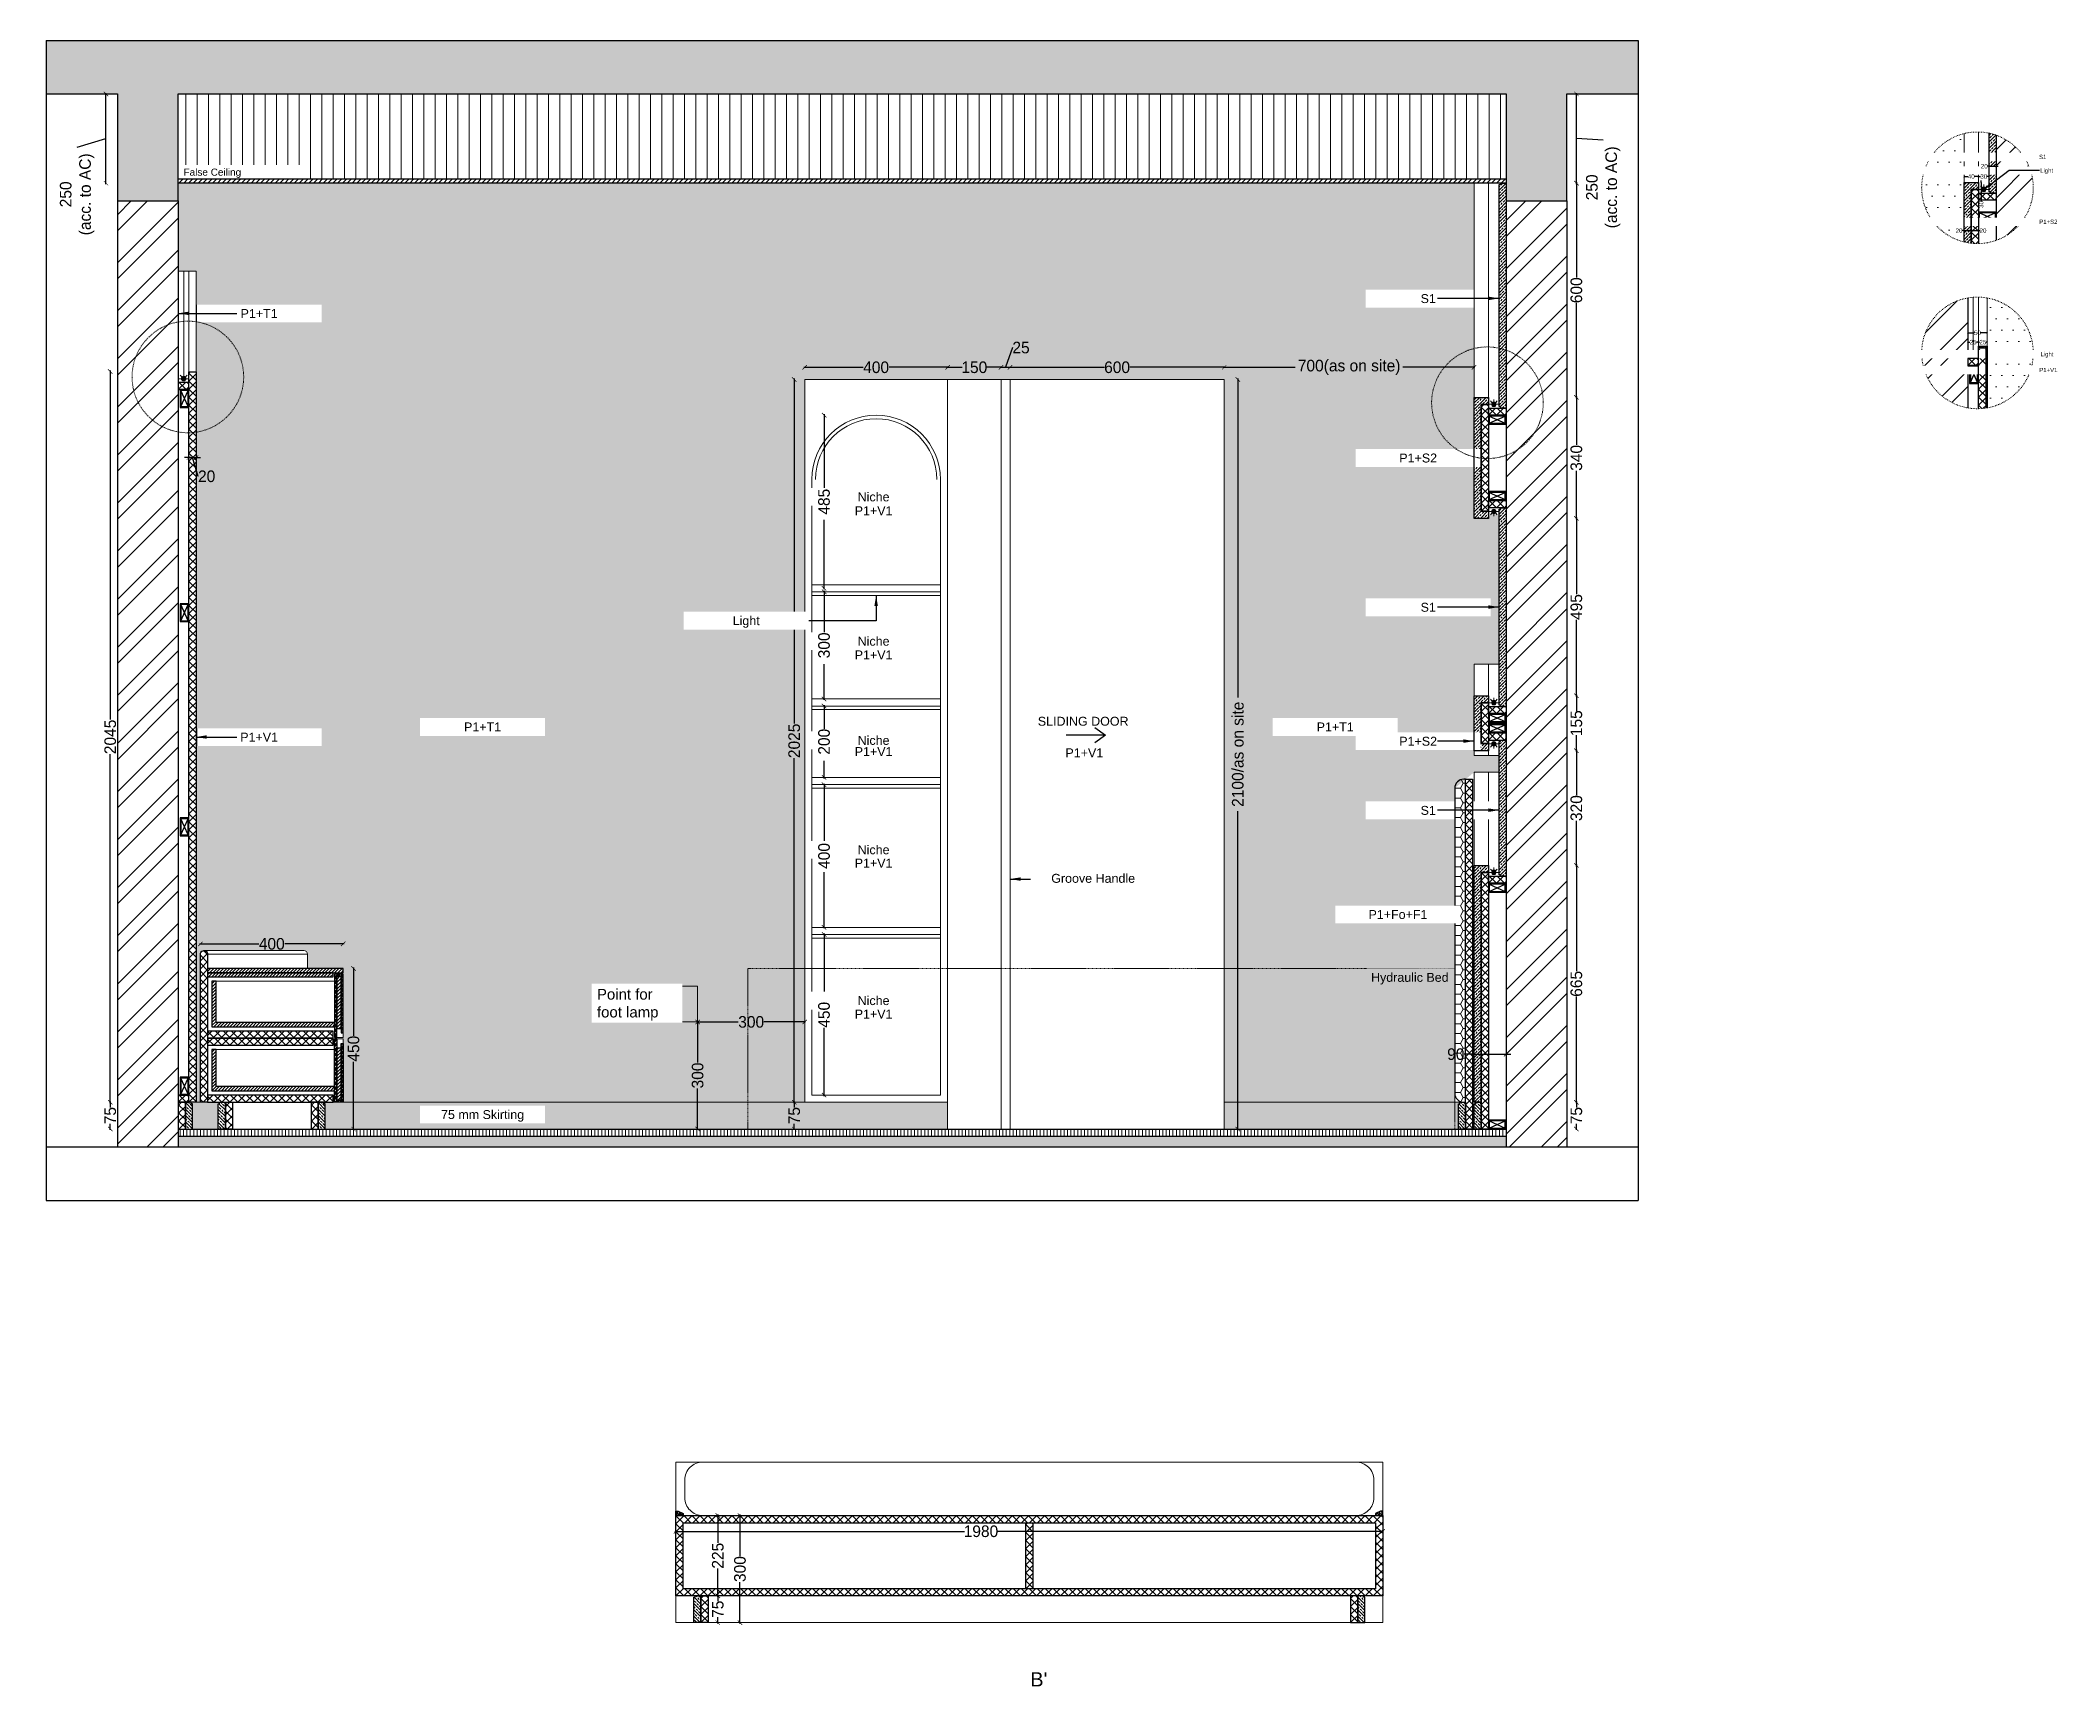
# Model space of a CAD drawing. Header units: millimetres. Extents: x 75500 to 345360, y -224327 to 19532.
# Drawn here: x 170703 to 176359, y -101910 to -97279 of the extents above; entities that cross this region are included whole.
import ezdxf

# ---------------------------------------------------------------- set-up
doc = ezdxf.new("R2010")
doc.units = ezdxf.units.MM
doc.header["$LTSCALE"] = 0.01
for name, pattern in [('( Hidden )', [0.375, 0.25, -0.125]), ('ACAD_ISO03W100', [30, 12, -18]), ('CENTER', [50.8, 31.75, -6.35, 6.35, -6.35]), ('ZWCAD_ISO03W100', [30, 12, -18])]:
    doc.linetypes.add(name, pattern=pattern)
doc.layers.add('A- Ele 4', color=250, linetype='Continuous', lineweight=15, true_color=0x333333)
doc.layers.add('A- Wall Hatch', color=8, linetype='Continuous')
doc.layers.add('e .05', color=253, linetype='Continuous')
for name, color, linetype, lineweight in [('A-Ele 6', 250, 'Continuous', 0), ('A-WALL', 7, 'Continuous', 30), ('B. no.', 2, 'Continuous', 0), ('Cut', 1, 'Continuous', 25), ('furniture section', 7, 'Continuous', 25), ('hatch', 251, 'Continuous', 0), ('Lights', 14, 'Continuous', 20), ('text', 253, 'Continuous', 0)]:
    doc.layers.add(name, color=color, linetype=linetype, lineweight=lineweight)
doc.styles.add('Arial', font='arial.ttf')
doc.styles.add('ISOCP2', font='GOTHIC.TTF')
doc.styles.add('rbrr.w.a.a.wd.unit-d$0$Standard', font='arial.ttf')
doc.styles.get("Standard").update_dxf_attribs({"font": 'arial.ttf'})
doc.dimstyles.new('77', dxfattribs={"dimscale": 0.25, "dimtxt": 130, "dimasz": 100, "dimexe": 5, "dimexo": 1, "dimgap": 0.25, "dimtad": 0, "dimdec": 0, "dimrnd": 5, "dimzin": 0, "dimdsep": 46, "dimtxsty": 'ISOCP2', "dimblk": 'ARCHTICK', "dimcen": 0, "dimdle": 100, "dimclrd": 1, "dimclre": 256, "dimclrt": 256, "dimazin": 0, "dimtm": 1e-09, "dimtfac": 1, "dimtdec": 0, "dimtmove": 1, "dimatfit": 0, "dimfxl": 1, "dimtolj": 1, "dimtzin": 12, "dimlwd": -1, "dimlwe": -1, "dimarcsym": 0})
doc.dimstyles.new('MIGCS IN MM 1 100', dxfattribs={"dimtxt": 40, "dimasz": 30, "dimexe": 180, "dimexo": 100, "dimgap": 25, "dimtad": 0, "dimdec": 0, "dimzin": 0, "dimdsep": 46, "dimtxsty": 'Standard', "dimblk": 'ARCHTICK', "dimcen": 150, "dimse1": 1, "dimse2": 1, "dimclrd": 3, "dimclre": 3, "dimclrt": 3, "dimadec": 0, "dimazin": 0, "dimtfac": 1, "dimtdec": 0, "dimtix": 1, "dimtmove": 2, "dimatfit": 3, "dimfxl": 1, "dimtolj": 1, "dimtzin": 0, "dimarcsym": 0})
pattern_1 = [(45, (167282.414, -100047.218), (-4.490128, 4.490128), [])]
pattern_2 = [(45, (167276.414, -100059.218), (-6.735192, 6.735192), []), (45, (167278.659, -100059.218), (-6.735192, 6.735192), []), (45, (167280.904, -100059.218), (-6.735192, 6.735192), []), (45, (167283.149, -100059.218), (-6.735192, 6.735192), [])]

msp = doc.modelspace()

# ---------------------------------------------------------------- blocks, each defined once
blk = doc.blocks.new('_ARCHTICK')
at = {"color": 0, "linetype": 'ByBlock', "const_width": 0.15}
blk.add_lwpolyline([(-0.5, -0.5), (0.5, 0.5)], dxfattribs=at)
blk = doc.blocks.new('*D188')
at = {"color": 1, "ltscale": 4, "transparency": 16777216}
for p, q in [((175005.7, -97681.2), (175005.7, -97426.2)), ((175081, -97558.3), (175005.7, -97553.7)), ((175081, -97558.5), (175081, -97558.3))]:
    blk.add_line(p, q, dxfattribs=at)
at = {"layer": 'Defpoints', "color": 0, "transparency": 16777216}
for p in [(174809.1, -97428.7), (175005.7, -97428.7), (174809.1, -97678.7)]:
    blk.add_point(p, dxfattribs=at)
at = {"color": 1, "transparency": 16777216, "xscale": 12.5, "yscale": 12.5, "zscale": 12.5}
for p, rotation in [((175005.7, -97428.7), 90), ((175005.7, -97678.7), 270)]:
    blk.add_blockref('_ARCHTICK', p, dxfattribs=dict(at, rotation=rotation))
at = {"transparency": 16777216, "insert": (175081, -97690.5), "char_height": 32.5, "attachment_point": 5, "rotation": 90, "style": 'ISOCP2'}
blk.add_mtext('\\A1;250\\P(acc. to AC)', dxfattribs=at)
blk = doc.blocks.new('Cove Light-flat-1-flat-1')
at = {"layer": 'Lights', "lineweight": 0, "transparency": 33554559}
h = blk.add_hatch(color=256, dxfattribs=at)
h.dxf.hatch_style = 1
h.paths.add_polyline_path([(29879.8, 364458.8, -2.414214), (29873.5, 364452.4, -0.414214)])
at = {"layer": 'Lights', "lineweight": 0}
for p, q in [((29879.8, 364459.7), (29879.8, 364465.8)), ((29879.8, 364445.1), (29879.8, 364439)), ((29885, 364457.6), (29889.3, 364461.9)), ((29885, 364447.2), (29889.3, 364442.9)), ((29887.2, 364452.4), (29893.3, 364452.4))]:
    blk.add_line(p, q, dxfattribs=at)
blk.add_circle((29879.8, 364452.4), 6.36, dxfattribs=at)
blk = doc.blocks.new('*D221')
at = {"color": 1, "ltscale": 4, "transparency": 16777216}
for p, q in [((173241.6, -98194.7), (173285.3, -98194.7)), ((173396.6, -98194.7), (173352.8, -98194.7))]:
    blk.add_line(p, q, dxfattribs=at)
at = {"layer": 'Defpoints', "color": 0, "transparency": 16777216}
for p in [(173394.1, -98194.7), (173244.1, -98228.7), (173394.1, -98228.7)]:
    blk.add_point(p, dxfattribs=at)
at = {"color": 1, "transparency": 16777216, "xscale": 12.5, "yscale": 12.5, "zscale": 12.5, "rotation": 180}
blk.add_blockref('_ARCHTICK', (173244.1, -98194.7), dxfattribs=at)
at = {"color": 1, "transparency": 16777216, "xscale": 12.5, "yscale": 12.5, "zscale": 12.5}
blk.add_blockref('_ARCHTICK', (173394.1, -98194.7), dxfattribs=at)
at = {"transparency": 16777216, "insert": (173319.1, -98194.7), "char_height": 32.5, "attachment_point": 5, "style": 'ISOCP2'}
blk.add_mtext('\\A1;150', dxfattribs=at)
blk = doc.blocks.new('*D222')
at = {"color": 1, "ltscale": 4, "transparency": 16777216}
for p, q in [((173394.1, -98194.7), (173381.6, -98194.7)), ((173394.1, -98194.7), (173419.1, -98194.7)), ((173426.4, -98139.5), (173406.6, -98194.7)), ((173419.1, -98194.7), (173431.6, -98194.7)), ((173426.5, -98139.5), (173426.4, -98139.5))]:
    blk.add_line(p, q, dxfattribs=at)
at = {"layer": 'Defpoints', "color": 0, "transparency": 16777216}
for p in [(173419.1, -98194.7), (173394.1, -98228.7), (173419.1, -98228.7)]:
    blk.add_point(p, dxfattribs=at)
at = {"color": 1, "transparency": 16777216, "xscale": 12.5, "yscale": 12.5, "zscale": 12.5}
blk.add_blockref('_ARCHTICK', (173394.1, -98194.7), dxfattribs=at)
at = {"color": 1, "transparency": 16777216, "xscale": 12.5, "yscale": 12.5, "zscale": 12.5, "rotation": 180}
blk.add_blockref('_ARCHTICK', (173419.1, -98194.7), dxfattribs=at)
at = {"transparency": 16777216, "insert": (173450, -98139.5), "char_height": 32.5, "attachment_point": 5, "style": 'ISOCP2'}
blk.add_mtext('\\A1;25', dxfattribs=at)
blk = doc.blocks.new('*D223')
at = {"color": 1, "ltscale": 4, "transparency": 16777216}
for p, q in [((173416.6, -98194.7), (173683.7, -98194.7)), ((174021.6, -98194.7), (173754.5, -98194.7))]:
    blk.add_line(p, q, dxfattribs=at)
at = {"layer": 'Defpoints', "color": 0, "transparency": 16777216}
for p in [(174019.1, -98194.7), (173419.1, -98228.7), (174019.1, -98228.7)]:
    blk.add_point(p, dxfattribs=at)
at = {"color": 1, "transparency": 16777216, "xscale": 12.5, "yscale": 12.5, "zscale": 12.5, "rotation": 180}
blk.add_blockref('_ARCHTICK', (173419.1, -98194.7), dxfattribs=at)
at = {"color": 1, "transparency": 16777216, "xscale": 12.5, "yscale": 12.5, "zscale": 12.5}
blk.add_blockref('_ARCHTICK', (174019.1, -98194.7), dxfattribs=at)
at = {"transparency": 16777216, "insert": (173719.1, -98194.7), "char_height": 32.5, "attachment_point": 5, "style": 'ISOCP2'}
blk.add_mtext('\\A1;600', dxfattribs=at)
blk = doc.blocks.new('*D224')
at = {"color": 1, "ltscale": 4, "transparency": 16777216}
for p, q in [((172841.6, -98194.7), (173007.7, -98194.7)), ((173246.6, -98194.7), (173080.5, -98194.7))]:
    blk.add_line(p, q, dxfattribs=at)
at = {"layer": 'Defpoints', "color": 0, "transparency": 16777216}
for p in [(173244.1, -98194.7), (172844.1, -98228.7), (173244.1, -98228.7)]:
    blk.add_point(p, dxfattribs=at)
at = {"color": 1, "transparency": 16777216, "xscale": 12.5, "yscale": 12.5, "zscale": 12.5, "rotation": 180}
blk.add_blockref('_ARCHTICK', (172844.1, -98194.7), dxfattribs=at)
at = {"color": 1, "transparency": 16777216, "xscale": 12.5, "yscale": 12.5, "zscale": 12.5}
blk.add_blockref('_ARCHTICK', (173244.1, -98194.7), dxfattribs=at)
at = {"transparency": 16777216, "insert": (173044.1, -98194.7), "char_height": 32.5, "attachment_point": 5, "style": 'ISOCP2'}
blk.add_mtext('\\A1;400', dxfattribs=at)
blk = doc.blocks.new('*D225')
at = {"color": 1, "ltscale": 4, "transparency": 16777216}
for p, q in [((172814.6, -100251.2), (172814.6, -100268.7)), ((172814.6, -100331.2), (172814.6, -100313.7))]:
    blk.add_line(p, q, dxfattribs=at)
at = {"layer": 'Defpoints', "color": 0, "transparency": 16777216}
for p in [(172844.1, -100253.7), (172814.6, -100328.7), (172844.1, -100328.7)]:
    blk.add_point(p, dxfattribs=at)
at = {"color": 1, "transparency": 16777216, "xscale": 12.5, "yscale": 12.5, "zscale": 12.5}
for p, rotation in [((172814.6, -100253.7), 90), ((172814.6, -100328.7), 270)]:
    blk.add_blockref('_ARCHTICK', p, dxfattribs=dict(at, rotation=rotation))
at = {"transparency": 16777216, "insert": (172814.6, -100291.2), "char_height": 32.5, "attachment_point": 5, "rotation": 90, "style": 'ISOCP2'}
blk.add_mtext('\\A1;75', dxfattribs=at)
blk = doc.blocks.new('*D226')
at = {"color": 1, "ltscale": 4, "transparency": 16777216}
for p, q in [((172898.2, -99781.2), (172898.2, -99972.3)), ((172898.2, -100236.2), (172898.2, -100045.1))]:
    blk.add_line(p, q, dxfattribs=at)
at = {"layer": 'Defpoints', "color": 0, "transparency": 16777216}
for p in [(172864.1, -99783.7), (172898.2, -99783.7), (172864.1, -100233.7)]:
    blk.add_point(p, dxfattribs=at)
at = {"color": 1, "transparency": 16777216, "xscale": 12.5, "yscale": 12.5, "zscale": 12.5}
for p, rotation in [((172898.2, -99783.7), 90), ((172898.2, -100233.7), 270)]:
    blk.add_blockref('_ARCHTICK', p, dxfattribs=dict(at, rotation=rotation))
at = {"transparency": 16777216, "insert": (172898.2, -100008.7), "char_height": 32.5, "attachment_point": 5, "rotation": 90, "style": 'ISOCP2'}
blk.add_mtext('\\A1;450', dxfattribs=at)
blk = doc.blocks.new('*D227')
at = {"color": 1, "ltscale": 4, "transparency": 16777216}
for p, q in [((172898.2, -99361.2), (172898.2, -99527.3)), ((172898.2, -99766.2), (172898.2, -99600.1))]:
    blk.add_line(p, q, dxfattribs=at)
at = {"layer": 'Defpoints', "color": 0, "transparency": 16777216}
for p in [(172898.2, -99363.7), (172950, -99363.7), (172950, -99763.7)]:
    blk.add_point(p, dxfattribs=at)
at = {"color": 1, "transparency": 16777216, "xscale": 12.5, "yscale": 12.5, "zscale": 12.5}
for p, rotation in [((172898.2, -99363.7), 90), ((172898.2, -99763.7), 270)]:
    blk.add_blockref('_ARCHTICK', p, dxfattribs=dict(at, rotation=rotation))
at = {"transparency": 16777216, "insert": (172898.2, -99563.7), "char_height": 32.5, "attachment_point": 5, "rotation": 90, "style": 'ISOCP2'}
blk.add_mtext('\\A1;400', dxfattribs=at)
blk = doc.blocks.new('*D228')
at = {"color": 1, "ltscale": 4, "transparency": 16777216}
for p, q in [((172898.2, -99141.2), (172898.2, -99207.4)), ((172898.2, -99346.2), (172898.2, -99280))]:
    blk.add_line(p, q, dxfattribs=at)
at = {"layer": 'Defpoints', "color": 0, "transparency": 16777216}
for p in [(172898.2, -99143.7), (172999.8, -99143.7), (172999.8, -99343.7)]:
    blk.add_point(p, dxfattribs=at)
at = {"color": 1, "transparency": 16777216, "xscale": 12.5, "yscale": 12.5, "zscale": 12.5}
for p, rotation in [((172898.2, -99143.7), 90), ((172898.2, -99343.7), 270)]:
    blk.add_blockref('_ARCHTICK', p, dxfattribs=dict(at, rotation=rotation))
at = {"transparency": 16777216, "insert": (172898.2, -99243.7), "char_height": 32.5, "attachment_point": 5, "rotation": 90, "style": 'ISOCP2'}
blk.add_mtext('\\A1;200', dxfattribs=at)
blk = doc.blocks.new('*D229')
at = {"color": 1, "ltscale": 4, "transparency": 16777216}
for p, q in [((172898.2, -98821.2), (172898.2, -98937.6)), ((172898.2, -99126.2), (172898.2, -99009.9))]:
    blk.add_line(p, q, dxfattribs=at)
at = {"layer": 'Defpoints', "color": 0, "transparency": 16777216}
for p in [(172898.2, -98823.7), (173024.2, -98823.7), (173024.2, -99123.7)]:
    blk.add_point(p, dxfattribs=at)
at = {"color": 1, "transparency": 16777216, "xscale": 12.5, "yscale": 12.5, "zscale": 12.5}
for p, rotation in [((172898.2, -98823.7), 90), ((172898.2, -99123.7), 270)]:
    blk.add_blockref('_ARCHTICK', p, dxfattribs=dict(at, rotation=rotation))
at = {"transparency": 16777216, "insert": (172898.2, -98973.7), "char_height": 32.5, "attachment_point": 5, "rotation": 90, "style": 'ISOCP2'}
blk.add_mtext('\\A1;300', dxfattribs=at)
blk = doc.blocks.new('*D230')
at = {"color": 1, "ltscale": 4, "transparency": 16777216}
for p, q in [((172898.2, -98326.2), (172898.2, -98535.1)), ((172898.2, -98816.2), (172898.2, -98607.3))]:
    blk.add_line(p, q, dxfattribs=at)
at = {"layer": 'Defpoints', "color": 0, "transparency": 16777216}
for p in [(173044.1, -98328.7), (172898.2, -98813.7), (173044.1, -98813.7)]:
    blk.add_point(p, dxfattribs=at)
at = {"color": 1, "transparency": 16777216, "xscale": 12.5, "yscale": 12.5, "zscale": 12.5}
for p, rotation in [((172898.2, -98328.7), 90), ((172898.2, -98813.7), 270)]:
    blk.add_blockref('_ARCHTICK', p, dxfattribs=dict(at, rotation=rotation))
at = {"transparency": 16777216, "insert": (172898.2, -98571.2), "char_height": 32.5, "attachment_point": 5, "rotation": 90, "style": 'ISOCP2'}
blk.add_mtext('\\A1;485', dxfattribs=at)
blk = doc.blocks.new('*D231')
at = {"color": 1, "ltscale": 4, "transparency": 16777216}
for p, q in [((172814.6, -98226.2), (172814.6, -99192.7)), ((172814.6, -100256.2), (172814.6, -99289.8))]:
    blk.add_line(p, q, dxfattribs=at)
at = {"layer": 'Defpoints', "color": 0, "transparency": 16777216}
for p in [(172814.6, -98228.7), (172844.1, -98228.7), (172844.1, -100253.7)]:
    blk.add_point(p, dxfattribs=at)
at = {"color": 1, "transparency": 16777216, "xscale": 12.5, "yscale": 12.5, "zscale": 12.5}
for p, rotation in [((172814.6, -98228.7), 90), ((172814.6, -100253.7), 270)]:
    blk.add_blockref('_ARCHTICK', p, dxfattribs=dict(at, rotation=rotation))
at = {"transparency": 16777216, "insert": (172814.6, -99241.2), "char_height": 32.5, "attachment_point": 5, "rotation": 90, "style": 'ISOCP2'}
blk.add_mtext('\\A1;2025', dxfattribs=at)
blk = doc.blocks.new('*D232')
at = {"color": 1, "ltscale": 4, "transparency": 16777216}
for p, q in [((174057.3, -98226.2), (174057.3, -99119.4)), ((174057.3, -100331.2), (174057.3, -99438))]:
    blk.add_line(p, q, dxfattribs=at)
at = {"layer": 'Defpoints', "color": 0, "transparency": 16777216}
for p in [(174019.1, -98228.7), (174019.1, -100328.7), (174057.3, -100328.7)]:
    blk.add_point(p, dxfattribs=at)
at = {"color": 1, "transparency": 16777216, "xscale": 12.5, "yscale": 12.5, "zscale": 12.5}
for p, rotation in [((174057.3, -98228.7), 90), ((174057.3, -100328.7), 270)]:
    blk.add_blockref('_ARCHTICK', p, dxfattribs=dict(at, rotation=rotation))
at = {"transparency": 16777216, "insert": (174057.3, -99278.7), "char_height": 32.5, "attachment_point": 5, "rotation": 90, "style": 'ISOCP2'}
blk.add_mtext('\\A1;2100/as on site', dxfattribs=at)
blk = doc.blocks.new('*D233')
at = {"color": 1, "ltscale": 4, "transparency": 16777216}
for p, q in [((174719.1, -100119.1), (174691.2, -100119.1)), ((174719.1, -100119.1), (174706.6, -100119.1)), ((174719.1, -100119.1), (174809.1, -100119.1)), ((174809.1, -100119.1), (174821.6, -100119.1))]:
    blk.add_line(p, q, dxfattribs=at)
at = {"layer": 'Defpoints', "color": 0, "transparency": 16777216}
for p in [(174719.1, -100106.9), (174809.1, -100106.9), (174809.1, -100119.1)]:
    blk.add_point(p, dxfattribs=at)
at = {"color": 1, "transparency": 16777216, "xscale": 12.5, "yscale": 12.5, "zscale": 12.5}
blk.add_blockref('_ARCHTICK', (174719.1, -100119.1), dxfattribs=at)
at = {"color": 1, "transparency": 16777216, "xscale": 12.5, "yscale": 12.5, "zscale": 12.5, "rotation": 180}
blk.add_blockref('_ARCHTICK', (174809.1, -100119.1), dxfattribs=at)
at = {"transparency": 16777216, "insert": (174667.9, -100119.1), "char_height": 32.5, "attachment_point": 5, "style": 'ISOCP2'}
blk.add_mtext('\\A1;90', dxfattribs=at)
blk = doc.blocks.new('*D234')
at = {"color": 1, "ltscale": 4, "transparency": 16777216}
for p, q in [((175005.7, -99587.8), (175005.7, -99886.8)), ((175005.7, -100256.2), (175005.7, -99957.2))]:
    blk.add_line(p, q, dxfattribs=at)
at = {"layer": 'Defpoints', "color": 0, "transparency": 16777216}
for p in [(174739.1, -99590.3), (175005.7, -99590.3), (174739.1, -100253.7)]:
    blk.add_point(p, dxfattribs=at)
at = {"color": 1, "transparency": 16777216, "xscale": 12.5, "yscale": 12.5, "zscale": 12.5}
for p, rotation in [((175005.7, -99590.3), 90), ((175005.7, -100253.7), 270)]:
    blk.add_blockref('_ARCHTICK', p, dxfattribs=dict(at, rotation=rotation))
at = {"transparency": 16777216, "insert": (175005.7, -99922), "char_height": 32.5, "attachment_point": 5, "rotation": 90, "style": 'ISOCP2'}
blk.add_mtext('\\A1;665', dxfattribs=at)
blk = doc.blocks.new('*D235')
at = {"color": 1, "ltscale": 4, "transparency": 16777216}
for p, q in [((175005.7, -97676.2), (175005.7, -97943.4)), ((175005.7, -98281.4), (175005.7, -98014.2))]:
    blk.add_line(p, q, dxfattribs=at)
at = {"layer": 'Defpoints', "color": 0, "transparency": 16777216}
for p in [(174719.1, -97678.7), (175005.7, -97678.7), (174719.1, -98278.9)]:
    blk.add_point(p, dxfattribs=at)
at = {"color": 1, "transparency": 16777216, "xscale": 12.5, "yscale": 12.5, "zscale": 12.5}
for p, rotation in [((175005.7, -97678.7), 90), ((175005.7, -98278.9), 270)]:
    blk.add_blockref('_ARCHTICK', p, dxfattribs=dict(at, rotation=rotation))
at = {"transparency": 16777216, "insert": (175005.7, -97978.8), "char_height": 32.5, "attachment_point": 5, "rotation": 90, "style": 'ISOCP2'}
blk.add_mtext('\\A1;600', dxfattribs=at)
blk = doc.blocks.new('*D236')
at = {"color": 1, "ltscale": 4, "transparency": 16777216}
for p, q in [((174016.6, -98194.7), (174218.2, -98194.7)), ((174721.6, -98194.7), (174519.9, -98194.7))]:
    blk.add_line(p, q, dxfattribs=at)
at = {"layer": 'Defpoints', "color": 0, "transparency": 16777216}
for p in [(174719.1, -98194.7), (174019.1, -98228.7), (174719.1, -98228.7)]:
    blk.add_point(p, dxfattribs=at)
at = {"color": 1, "transparency": 16777216, "xscale": 12.5, "yscale": 12.5, "zscale": 12.5, "rotation": 180}
blk.add_blockref('_ARCHTICK', (174019.1, -98194.7), dxfattribs=at)
at = {"color": 1, "transparency": 16777216, "xscale": 12.5, "yscale": 12.5, "zscale": 12.5}
blk.add_blockref('_ARCHTICK', (174719.1, -98194.7), dxfattribs=at)
at = {"transparency": 16777216, "insert": (174369.1, -98194.7), "char_height": 32.5, "attachment_point": 5, "style": 'ISOCP2'}
blk.add_mtext('\\A1;700(as on site)', dxfattribs=at)
blk = doc.blocks.new('*D237')
at = {"color": 1, "ltscale": 4, "transparency": 16777216}
for p, q in [((170898.6, -100251.2), (170898.6, -100268.7)), ((170898.6, -100331.2), (170898.6, -100313.7))]:
    blk.add_line(p, q, dxfattribs=at)
at = {"layer": 'Defpoints', "color": 0, "transparency": 16777216}
for p in [(171089.1, -100253.7), (170898.6, -100328.7), (171089.1, -100328.7)]:
    blk.add_point(p, dxfattribs=at)
at = {"color": 1, "transparency": 16777216, "xscale": 12.5, "yscale": 12.5, "zscale": 12.5}
for p, rotation in [((170898.6, -100253.7), 90), ((170898.6, -100328.7), 270)]:
    blk.add_blockref('_ARCHTICK', p, dxfattribs=dict(at, rotation=rotation))
at = {"transparency": 16777216, "insert": (170898.6, -100291.2), "char_height": 32.5, "attachment_point": 5, "rotation": 90, "style": 'ISOCP2'}
blk.add_mtext('\\A1;75', dxfattribs=at)
blk = doc.blocks.new('*D241')
at = {"color": 1, "ltscale": 4, "transparency": 16777216}
for p, q in [((171119.1, -98447.5), (171106.6, -98447.5)), ((171119.1, -98447.5), (171139.1, -98447.5)), ((171144.8, -98500.1), (171129.1, -98447.5)), ((171139.1, -98447.5), (171151.6, -98447.5)), ((171145, -98500.1), (171144.8, -98500.1))]:
    blk.add_line(p, q, dxfattribs=at)
at = {"layer": 'Defpoints', "color": 0, "transparency": 16777216}
for p in [(171119.1, -98207.1), (171139.1, -98207.1), (171139.1, -98447.5)]:
    blk.add_point(p, dxfattribs=at)
at = {"color": 1, "transparency": 16777216, "xscale": 12.5, "yscale": 12.5, "zscale": 12.5}
blk.add_blockref('_ARCHTICK', (171119.1, -98447.5), dxfattribs=at)
at = {"color": 1, "transparency": 16777216, "xscale": 12.5, "yscale": 12.5, "zscale": 12.5, "rotation": 180}
blk.add_blockref('_ARCHTICK', (171139.1, -98447.5), dxfattribs=at)
at = {"transparency": 16777216, "insert": (171168.7, -98500.1), "char_height": 32.5, "attachment_point": 5, "style": 'ISOCP2'}
blk.add_mtext('\\A1;20', dxfattribs=at)
blk = doc.blocks.new('*D242')
at = {"color": 1, "ltscale": 4, "transparency": 16777216}
for p, q in [((171580.1, -99876.2), (171580.1, -100067.3)), ((171580.1, -100331.2), (171580.1, -100140.1))]:
    blk.add_line(p, q, dxfattribs=at)
at = {"layer": 'Defpoints', "color": 0, "transparency": 16777216}
for p in [(171551.1, -99878.7), (171551.1, -100328.7), (171580.1, -100328.7)]:
    blk.add_point(p, dxfattribs=at)
at = {"color": 1, "transparency": 16777216, "xscale": 12.5, "yscale": 12.5, "zscale": 12.5}
for p, rotation in [((171580.1, -99878.7), 90), ((171580.1, -100328.7), 270)]:
    blk.add_blockref('_ARCHTICK', p, dxfattribs=dict(at, rotation=rotation))
at = {"transparency": 16777216, "insert": (171580.1, -100103.7), "char_height": 32.5, "attachment_point": 5, "rotation": 90, "style": 'ISOCP2'}
blk.add_mtext('\\A1;450', dxfattribs=at)
blk = doc.blocks.new('*D243')
at = {"color": 1, "ltscale": 4, "transparency": 16777216}
for p, q in [((171148.6, -99810), (171314.7, -99810)), ((171553.6, -99810), (171387.5, -99810))]:
    blk.add_line(p, q, dxfattribs=at)
at = {"layer": 'Defpoints', "color": 0, "transparency": 16777216}
for p in [(171151.1, -99810), (171151.1, -99878.7), (171551.1, -99878.7)]:
    blk.add_point(p, dxfattribs=at)
at = {"color": 1, "transparency": 16777216, "xscale": 12.5, "yscale": 12.5, "zscale": 12.5, "rotation": 180}
blk.add_blockref('_ARCHTICK', (171151.1, -99810), dxfattribs=at)
at = {"color": 1, "transparency": 16777216, "xscale": 12.5, "yscale": 12.5, "zscale": 12.5}
blk.add_blockref('_ARCHTICK', (171551.1, -99810), dxfattribs=at)
at = {"transparency": 16777216, "insert": (171351.1, -99810), "char_height": 32.5, "attachment_point": 5, "style": 'ISOCP2'}
blk.add_mtext('\\A1;400', dxfattribs=at)
blk = doc.blocks.new('*D478')
at = {"color": 1, "ltscale": 4, "transparency": 16777216}
for p, q in [((175005.7, -98276.4), (175005.7, -98412.2)), ((175005.7, -98620.4), (175005.7, -98484.5))]:
    blk.add_line(p, q, dxfattribs=at)
at = {"layer": 'Defpoints', "color": 0, "transparency": 16777216}
for p in [(174719.1, -98278.9), (174719.1, -98617.9), (175005.7, -98617.9)]:
    blk.add_point(p, dxfattribs=at)
at = {"color": 1, "transparency": 16777216, "xscale": 12.5, "yscale": 12.5, "zscale": 12.5}
for p, rotation in [((175005.7, -98278.9), 90.00000000000492), ((175005.7, -98617.9), 270.0000000000049)]:
    blk.add_blockref('_ARCHTICK', p, dxfattribs=dict(at, rotation=rotation))
at = {"transparency": 16777216, "insert": (175005.7, -98448.4), "char_height": 32.5, "attachment_point": 5, "rotation": 90, "style": 'ISOCP2'}
blk.add_mtext('\\A1;340', dxfattribs=at)
blk = doc.blocks.new('*D479')
at = {"color": 1, "ltscale": 4, "transparency": 16777216}
for p, q in [((175005.7, -98615.4), (175005.7, -98830.2)), ((175005.7, -99117.3), (175005.7, -98902.4))]:
    blk.add_line(p, q, dxfattribs=at)
at = {"layer": 'Defpoints', "color": 0, "transparency": 16777216}
for p in [(174719.1, -98617.9), (174719.1, -99114.8), (175005.7, -99114.8)]:
    blk.add_point(p, dxfattribs=at)
at = {"color": 1, "transparency": 16777216, "xscale": 12.5, "yscale": 12.5, "zscale": 12.5}
for p, rotation in [((175005.7, -98617.9), 90), ((175005.7, -99114.8), 270)]:
    blk.add_blockref('_ARCHTICK', p, dxfattribs=dict(at, rotation=rotation))
at = {"transparency": 16777216, "insert": (175005.7, -98866.3), "char_height": 32.5, "attachment_point": 5, "rotation": 90, "style": 'ISOCP2'}
blk.add_mtext('\\A1;495', dxfattribs=at)
blk = doc.blocks.new('*D480')
at = {"color": 1, "ltscale": 4, "transparency": 16777216}
for p, q in [((175005.7, -99112.3), (175005.7, -99158.3)), ((175005.7, -99271.3), (175005.7, -99225.3))]:
    blk.add_line(p, q, dxfattribs=at)
at = {"layer": 'Defpoints', "color": 0, "transparency": 16777216}
for p in [(174719.1, -99114.8), (174719.1, -99268.8), (175005.7, -99268.8)]:
    blk.add_point(p, dxfattribs=at)
at = {"color": 1, "transparency": 16777216, "xscale": 12.5, "yscale": 12.5, "zscale": 12.5}
for p, rotation in [((175005.7, -99114.8), 90), ((175005.7, -99268.8), 270)]:
    blk.add_blockref('_ARCHTICK', p, dxfattribs=dict(at, rotation=rotation))
at = {"transparency": 16777216, "insert": (175005.7, -99191.8), "char_height": 32.5, "attachment_point": 5, "rotation": 90, "style": 'ISOCP2'}
blk.add_mtext('\\A1;155', dxfattribs=at)
blk = doc.blocks.new('*D481')
at = {"color": 1, "ltscale": 4, "transparency": 16777216}
for p, q in [((175005.7, -99266.3), (175005.7, -99393.4)), ((175005.7, -99592.8), (175005.7, -99465.7))]:
    blk.add_line(p, q, dxfattribs=at)
at = {"layer": 'Defpoints', "color": 0, "transparency": 16777216}
for p in [(174719.1, -99268.8), (174719.1, -99590.3), (175005.7, -99590.3)]:
    blk.add_point(p, dxfattribs=at)
at = {"color": 1, "transparency": 16777216, "xscale": 12.5, "yscale": 12.5, "zscale": 12.5}
for p, rotation in [((175005.7, -99268.8), 90), ((175005.7, -99590.3), 270)]:
    blk.add_blockref('_ARCHTICK', p, dxfattribs=dict(at, rotation=rotation))
at = {"transparency": 16777216, "insert": (175005.7, -99429.6), "char_height": 32.5, "attachment_point": 5, "rotation": 90, "style": 'ISOCP2'}
blk.add_mtext('\\A1;320', dxfattribs=at)
blk = doc.blocks.new('*D482')
at = {"color": 1, "ltscale": 4, "transparency": 16777216}
for p, q in [((175005.7, -100251.2), (175005.7, -100268.7)), ((175005.7, -100331.2), (175005.7, -100313.7))]:
    blk.add_line(p, q, dxfattribs=at)
at = {"layer": 'Defpoints', "color": 0, "transparency": 16777216}
for p in [(174739.1, -100253.7), (174739.1, -100328.7), (175005.7, -100328.7)]:
    blk.add_point(p, dxfattribs=at)
at = {"color": 1, "transparency": 16777216, "xscale": 12.5, "yscale": 12.5, "zscale": 12.5}
for p, rotation in [((175005.7, -100253.7), 90), ((175005.7, -100328.7), 270)]:
    blk.add_blockref('_ARCHTICK', p, dxfattribs=dict(at, rotation=rotation))
at = {"transparency": 16777216, "insert": (175005.7, -100291.2), "char_height": 32.5, "attachment_point": 5, "rotation": 90, "style": 'ISOCP2'}
blk.add_mtext('\\A1;75', dxfattribs=at)
blk = doc.blocks.new('*D483')
at = {"color": 1, "lineweight": 25, "ltscale": 4, "transparency": 16777216}
for p, q in [((176091.6, -97660.2), (176102.6, -97660.2)), ((176132.1, -97660.2), (176121, -97660.2))]:
    blk.add_line(p, q, dxfattribs=at)
at = {"layer": 'Defpoints', "color": 0, "transparency": 16777216}
for p in [(176091.8, -97676.7), (176131.8, -97660.2), (176131.8, -97676.7)]:
    blk.add_point(p, dxfattribs=at)
at = {"color": 1, "lineweight": 25, "transparency": 16777216, "xscale": 5, "yscale": 5, "zscale": 5, "rotation": 180}
blk.add_blockref('_ARCHTICK', (176091.8, -97660.2), dxfattribs=at)
at = {"color": 1, "lineweight": 25, "transparency": 16777216, "xscale": 5, "yscale": 5, "zscale": 5}
blk.add_blockref('_ARCHTICK', (176131.8, -97660.2), dxfattribs=at)
at = {"transparency": 16777216, "insert": (176111.8, -97660.2), "char_height": 12.5, "attachment_point": 5, "style": 'ISOCP2'}
blk.add_mtext('\\A1;40', dxfattribs=at)
blk = doc.blocks.new('*D484')
at = {"color": 1, "lineweight": 25, "ltscale": 4, "transparency": 16777216}
for p, q in [((176131.6, -97660.2), (176137.7, -97660.2)), ((176162.1, -97660.2), (176156, -97660.2))]:
    blk.add_line(p, q, dxfattribs=at)
at = {"layer": 'Defpoints', "color": 0, "transparency": 16777216}
for p in [(176131.8, -97676.7), (176161.8, -97660.2), (176161.8, -97676.7)]:
    blk.add_point(p, dxfattribs=at)
at = {"color": 1, "lineweight": 25, "transparency": 16777216, "xscale": 5, "yscale": 5, "zscale": 5, "rotation": 180}
blk.add_blockref('_ARCHTICK', (176131.8, -97660.2), dxfattribs=at)
at = {"color": 1, "lineweight": 25, "transparency": 16777216, "xscale": 5, "yscale": 5, "zscale": 5}
blk.add_blockref('_ARCHTICK', (176161.8, -97660.2), dxfattribs=at)
at = {"transparency": 16777216, "insert": (176146.8, -97660.2), "char_height": 12.5, "attachment_point": 5, "style": 'ISOCP2'}
blk.add_mtext('\\A1;30', dxfattribs=at)
blk = doc.blocks.new('*D485')
at = {"color": 1, "lineweight": 25, "ltscale": 4, "transparency": 16777216}
for p, q in [((176139.5, -97676.7), (176139.5, -97671.7)), ((176139.5, -97676.7), (176139.5, -97706.7)), ((176139.5, -97706.7), (176139.5, -97729.2)), ((176139.5, -97706.7), (176139.5, -97711.7))]:
    blk.add_line(p, q, dxfattribs=at)
at = {"layer": 'Defpoints', "color": 0, "transparency": 16777216}
for p in [(176131.8, -97676.7), (176131.8, -97706.7), (176139.5, -97706.7)]:
    blk.add_point(p, dxfattribs=at)
at = {"color": 1, "lineweight": 25, "transparency": 16777216, "xscale": 5, "yscale": 5, "zscale": 5}
for p, rotation in [((176139.5, -97676.7), 270), ((176139.5, -97706.7), 90)]:
    blk.add_blockref('_ARCHTICK', p, dxfattribs=dict(at, rotation=rotation))
at = {"transparency": 16777216, "insert": (176139.5, -97738.3), "char_height": 12.5, "attachment_point": 5, "rotation": 90, "style": 'ISOCP2'}
blk.add_mtext('\\A1;30', dxfattribs=at)
blk = doc.blocks.new('*D486')
at = {"color": 1, "lineweight": 25, "ltscale": 4, "transparency": 16777216}
for p, q in [((176091.8, -97811.7), (176086.8, -97811.7)), ((176091.8, -97811.7), (176086.8, -97811.7)), ((176091.8, -97811.7), (176111.8, -97811.7)), ((176111.8, -97811.7), (176116.8, -97811.7))]:
    blk.add_line(p, q, dxfattribs=at)
at = {"layer": 'Defpoints', "color": 0, "transparency": 16777216}
for p in [(176091.8, -97812.8), (176111.8, -97811.7), (176111.8, -97812.8)]:
    blk.add_point(p, dxfattribs=at)
at = {"color": 1, "lineweight": 25, "transparency": 16777216, "xscale": 5, "yscale": 5, "zscale": 5}
blk.add_blockref('_ARCHTICK', (176091.8, -97811.7), dxfattribs=at)
at = {"color": 1, "lineweight": 25, "transparency": 16777216, "xscale": 5, "yscale": 5, "zscale": 5, "rotation": 180}
blk.add_blockref('_ARCHTICK', (176111.8, -97811.7), dxfattribs=at)
at = {"transparency": 16777216, "insert": (176077.6, -97811.7), "char_height": 12.5, "attachment_point": 5, "style": 'ISOCP2'}
blk.add_mtext('\\A1;20', dxfattribs=at)
blk = doc.blocks.new('*D487')
at = {"color": 1, "lineweight": 25, "ltscale": 4, "transparency": 16777216}
for p, q in [((176111.8, -97811.7), (176106.8, -97811.7)), ((176111.8, -97811.7), (176131.8, -97811.7)), ((176131.8, -97811.7), (176136.8, -97811.7))]:
    blk.add_line(p, q, dxfattribs=at)
at = {"layer": 'Defpoints', "color": 0, "transparency": 16777216}
for p in [(176111.8, -97832.1), (176131.8, -97811.7), (176131.8, -97832.1)]:
    blk.add_point(p, dxfattribs=at)
at = {"color": 1, "lineweight": 25, "transparency": 16777216, "xscale": 5, "yscale": 5, "zscale": 5}
blk.add_blockref('_ARCHTICK', (176111.8, -97811.7), dxfattribs=at)
at = {"color": 1, "lineweight": 25, "transparency": 16777216, "xscale": 5, "yscale": 5, "zscale": 5, "rotation": 180}
blk.add_blockref('_ARCHTICK', (176131.8, -97811.7), dxfattribs=at)
at = {"transparency": 16777216, "insert": (176144.8, -97811.7), "char_height": 12.5, "attachment_point": 5, "style": 'ISOCP2'}
blk.add_mtext('\\A1;20', dxfattribs=at)
blk = doc.blocks.new('*D488')
at = {"color": 1, "lineweight": 25, "ltscale": 4, "transparency": 16777216}
for p, q in [((176161.8, -97631.4), (176156.8, -97631.4)), ((176161.8, -97631.4), (176181.8, -97631.4)), ((176181.8, -97631.4), (176186.8, -97631.4))]:
    blk.add_line(p, q, dxfattribs=at)
at = {"layer": 'Defpoints', "color": 0, "transparency": 16777216}
for p in [(176161.8, -97632.7), (176181.8, -97631.4), (176181.8, -97632.7)]:
    blk.add_point(p, dxfattribs=at)
at = {"color": 1, "lineweight": 25, "transparency": 16777216, "xscale": 5, "yscale": 5, "zscale": 5}
blk.add_blockref('_ARCHTICK', (176161.8, -97631.4), dxfattribs=at)
at = {"color": 1, "lineweight": 25, "transparency": 16777216, "xscale": 5, "yscale": 5, "zscale": 5, "rotation": 180}
blk.add_blockref('_ARCHTICK', (176181.8, -97631.4), dxfattribs=at)
at = {"transparency": 16777216, "insert": (176148.3, -97631.4), "char_height": 12.5, "attachment_point": 5, "style": 'ISOCP2'}
blk.add_mtext('\\A1;20', dxfattribs=at)
blk = doc.blocks.new('*D489')
at = {"color": 1, "lineweight": 25, "ltscale": 4, "transparency": 16777216}
for p, q in [((176131.9, -98124.1), (176135.1, -98124.1)), ((176156.4, -98124.1), (176153.3, -98124.1))]:
    blk.add_line(p, q, dxfattribs=at)
at = {"layer": 'Defpoints', "color": 0, "transparency": 16777216}
for p in [(176132.2, -98135.7), (176156.2, -98124.1), (176156.2, -98135.7)]:
    blk.add_point(p, dxfattribs=at)
at = {"color": 1, "lineweight": 25, "transparency": 16777216, "xscale": 5, "yscale": 5, "zscale": 5, "rotation": 180}
blk.add_blockref('_ARCHTICK', (176132.2, -98124.1), dxfattribs=at)
at = {"color": 1, "lineweight": 25, "transparency": 16777216, "xscale": 5, "yscale": 5, "zscale": 5}
blk.add_blockref('_ARCHTICK', (176156.2, -98124.1), dxfattribs=at)
at = {"transparency": 16777216, "insert": (176144.2, -98124.1), "char_height": 12.5, "attachment_point": 5, "style": 'ISOCP2'}
blk.add_mtext('\\A1;25', dxfattribs=at)
blk = doc.blocks.new('*D490')
at = {"color": 1, "lineweight": 25, "ltscale": 4, "transparency": 16777216}
for p, q in [((176101.9, -98124.1), (176108.1, -98124.1)), ((176132.4, -98124.1), (176126.3, -98124.1))]:
    blk.add_line(p, q, dxfattribs=at)
at = {"layer": 'Defpoints', "color": 0, "transparency": 16777216}
for p in [(176102.2, -98124.1), (176102.2, -98135.7), (176132.2, -98135.7)]:
    blk.add_point(p, dxfattribs=at)
at = {"color": 1, "lineweight": 25, "transparency": 16777216, "xscale": 5, "yscale": 5, "zscale": 5, "rotation": 180}
blk.add_blockref('_ARCHTICK', (176102.2, -98124.1), dxfattribs=at)
at = {"color": 1, "lineweight": 25, "transparency": 16777216, "xscale": 5, "yscale": 5, "zscale": 5}
blk.add_blockref('_ARCHTICK', (176132.2, -98124.1), dxfattribs=at)
at = {"transparency": 16777216, "insert": (176117.2, -98124.1), "char_height": 12.5, "attachment_point": 5, "style": 'ISOCP2'}
blk.add_mtext('\\A1;25', dxfattribs=at)
blk = doc.blocks.new('*D491')
at = {"color": 1, "lineweight": 25, "ltscale": 4, "transparency": 16777216}
for p, q in [((176101.9, -98098.2), (176120.1, -98098.2)), ((176156.4, -98098.2), (176138.3, -98098.2))]:
    blk.add_line(p, q, dxfattribs=at)
at = {"layer": 'Defpoints', "color": 0, "transparency": 16777216}
for p in [(176102.2, -98092.9), (176156.2, -98092.9), (176156.2, -98098.2)]:
    blk.add_point(p, dxfattribs=at)
at = {"color": 1, "lineweight": 25, "transparency": 16777216, "xscale": 5, "yscale": 5, "zscale": 5, "rotation": 180}
blk.add_blockref('_ARCHTICK', (176102.2, -98098.2), dxfattribs=at)
at = {"color": 1, "lineweight": 25, "transparency": 16777216, "xscale": 5, "yscale": 5, "zscale": 5}
blk.add_blockref('_ARCHTICK', (176156.2, -98098.2), dxfattribs=at)
at = {"transparency": 16777216, "insert": (176129.2, -98098.2), "char_height": 12.5, "attachment_point": 5, "style": 'ISOCP2'}
blk.add_mtext('\\A1;50', dxfattribs=at)
blk = doc.blocks.new('ASDFGBwrg')
at = {"layer": 'Cut'}
h = blk.add_hatch(color=256, dxfattribs=at)
h.dxf.hatch_style = 1
h.paths.add_polyline_path([(87923.9, 2882.8), (87923.9, 2857.8), (87973.9, 2857.8), (87973.9, 2882.8)])
h.paths.add_polyline_path([(87926.4, 2880.3), (87926.4, 2860.3), (87971.4, 2860.3), (87971.4, 2880.3)], flags=16)
for p, q in [((87926.4, 2880.3), (87971.4, 2860.3)), ((87926.4, 2860.3), (87971.4, 2880.3))]:
    blk.add_line(p, q, dxfattribs=at)
for points in [[(87923.9, 2882.8), (87973.9, 2882.8), (87973.9, 2857.8), (87923.9, 2857.8)], [(87926.4, 2880.3), (87971.4, 2880.3), (87971.4, 2860.3), (87926.4, 2860.3)]]:
    blk.add_lwpolyline(points, close=True, dxfattribs=at)
blk = doc.blocks.new('*D492')
at = {"color": 1, "ltscale": 4, "transparency": 16777216}
for p, q in [((170898.6, -98204), (170898.6, -99181.5)), ((170898.6, -100256.2), (170898.6, -99278.6))]:
    blk.add_line(p, q, dxfattribs=at)
at = {"layer": 'Defpoints', "color": 0, "transparency": 16777216}
for p in [(170898.6, -98206.5), (171089.1, -98206.5), (171089.1, -100253.7)]:
    blk.add_point(p, dxfattribs=at)
at = {"color": 1, "transparency": 16777216, "xscale": 12.5, "yscale": 12.5, "zscale": 12.5}
for p, rotation in [((170898.6, -98206.5), 90), ((170898.6, -100253.7), 270)]:
    blk.add_blockref('_ARCHTICK', p, dxfattribs=dict(at, rotation=rotation))
at = {"transparency": 16777216, "insert": (170898.6, -99230.1), "char_height": 32.5, "attachment_point": 5, "rotation": 90, "style": 'ISOCP2'}
blk.add_mtext('\\A1;2045', dxfattribs=at)
blk = doc.blocks.new('*D493')
at = {"color": 1, "ltscale": 4, "transparency": 16777216}
for p, q in [((170886.7, -97681.2), (170886.7, -97426.2)), ((170805.7, -97578), (170886.7, -97553.7)), ((170805.7, -97578.1), (170805.7, -97578))]:
    blk.add_line(p, q, dxfattribs=at)
at = {"layer": 'Defpoints', "color": 0, "transparency": 16777216}
for p in [(170886.7, -97428.7), (171089.1, -97428.7), (171089.1, -97678.7)]:
    blk.add_point(p, dxfattribs=at)
at = {"color": 1, "transparency": 16777216, "xscale": 12.5, "yscale": 12.5, "zscale": 12.5}
for p, rotation in [((170886.7, -97428.7), 90), ((170886.7, -97678.7), 270)]:
    blk.add_blockref('_ARCHTICK', p, dxfattribs=dict(at, rotation=rotation))
at = {"transparency": 16777216, "insert": (170805.7, -97710.1), "char_height": 32.5, "attachment_point": 5, "rotation": 90, "style": 'ISOCP2'}
blk.add_mtext('\\A1;250\\P(acc. to AC)', dxfattribs=at)
blk = doc.blocks.new('*D527')
at = {"color": 1, "ltscale": 4, "transparency": 16777216}
for p, q in [((172480.6, -101455.8), (173291.4, -101455.8)), ((174465.6, -101455.8), (173384, -101455.8))]:
    blk.add_line(p, q, dxfattribs=at)
at = {"layer": 'Defpoints', "color": 0, "transparency": 16777216}
for p in [(174463.1, -101455.8), (172483.1, -101528.9), (174463.1, -101528.9)]:
    blk.add_point(p, dxfattribs=at)
at = {"color": 1, "transparency": 16777216, "xscale": 12.5, "yscale": 12.5, "zscale": 12.5, "rotation": 180}
blk.add_blockref('_ARCHTICK', (172483.1, -101455.8), dxfattribs=at)
at = {"color": 1, "transparency": 16777216, "xscale": 12.5, "yscale": 12.5, "zscale": 12.5}
blk.add_blockref('_ARCHTICK', (174463.1, -101455.8), dxfattribs=at)
at = {"transparency": 16777216, "insert": (173337.7, -101455.8), "char_height": 32.5, "attachment_point": 5, "style": 'ISOCP2'}
blk.add_mtext('\\A1;1980', dxfattribs=at)
blk = doc.blocks.new('*D529')
at = {"color": 1, "ltscale": 4, "transparency": 16777216}
for p, q in [((172600.6, -101409.1), (172600.6, -101488.1)), ((172600.6, -101639.1), (172600.6, -101560.1))]:
    blk.add_line(p, q, dxfattribs=at)
at = {"layer": 'Defpoints', "color": 0, "transparency": 16777216}
for p in [(172600.6, -101411.6), (172676.2, -101411.6), (172676.2, -101636.6)]:
    blk.add_point(p, dxfattribs=at)
at = {"color": 1, "transparency": 16777216, "xscale": 12.5, "yscale": 12.5, "zscale": 12.5}
for p, rotation in [((172600.6, -101411.6), 90), ((172600.6, -101636.6), 270)]:
    blk.add_blockref('_ARCHTICK', p, dxfattribs=dict(at, rotation=rotation))
at = {"transparency": 16777216, "insert": (172600.6, -101524.1), "char_height": 32.5, "attachment_point": 5, "rotation": 90, "style": 'ISOCP2'}
blk.add_mtext('\\A1;225', dxfattribs=at)
blk = doc.blocks.new('*D528')
at = {"color": 1, "ltscale": 4, "transparency": 16777216}
for p, q in [((172600.6, -101634.1), (172600.6, -101651.6)), ((172600.6, -101714.1), (172600.6, -101696.6))]:
    blk.add_line(p, q, dxfattribs=at)
at = {"layer": 'Defpoints', "color": 0, "transparency": 16777216}
for p in [(172604.9, -101636.6), (172600.6, -101711.6), (172604.9, -101711.6)]:
    blk.add_point(p, dxfattribs=at)
at = {"color": 1, "transparency": 16777216, "xscale": 12.5, "yscale": 12.5, "zscale": 12.5}
for p, rotation in [((172600.6, -101636.6), 90), ((172600.6, -101711.6), 270)]:
    blk.add_blockref('_ARCHTICK', p, dxfattribs=dict(at, rotation=rotation))
at = {"transparency": 16777216, "insert": (172600.6, -101674.1), "char_height": 32.5, "attachment_point": 5, "rotation": 90, "style": 'ISOCP2'}
blk.add_mtext('\\A1;75', dxfattribs=at)
blk = doc.blocks.new('*D530')
at = {"color": 1, "ltscale": 4, "transparency": 16777216}
for p, q in [((172662.7, -101409.1), (172662.7, -101525.5)), ((172662.7, -101714.1), (172662.7, -101597.8))]:
    blk.add_line(p, q, dxfattribs=at)
at = {"layer": 'Defpoints', "color": 0, "transparency": 16777216}
for p in [(172676.2, -101411.6), (172662.7, -101711.6), (172676.2, -101711.6)]:
    blk.add_point(p, dxfattribs=at)
at = {"color": 1, "transparency": 16777216, "xscale": 12.5, "yscale": 12.5, "zscale": 12.5}
for p, rotation in [((172662.7, -101411.6), 90), ((172662.7, -101711.6), 270)]:
    blk.add_blockref('_ARCHTICK', p, dxfattribs=dict(at, rotation=rotation))
at = {"transparency": 16777216, "insert": (172662.7, -101561.6), "char_height": 32.5, "attachment_point": 5, "rotation": 90, "style": 'ISOCP2'}
blk.add_mtext('\\A1;300', dxfattribs=at)
blk = doc.blocks.new('jyhtgrefdwas-flat-38-flat-1-flat-1')
at = {"layer": 'Lights', "lineweight": 30, "ltscale": 300}
h = blk.add_hatch(color=256, dxfattribs=at)
h.dxf.hatch_style = 1
h.paths.add_polyline_path([(-27.8, 0), (0, 27.8), (27.8, 0)])
blk.add_lwpolyline([(-27.8, 0), (0, 27.8), (27.8, 0), (-27.8, 0)], dxfattribs=at)
blk = doc.blocks.new('*D547')
at = {"color": 1, "ltscale": 4, "transparency": 16777216}
for p, q in [((172544.1, -100026.2), (172544.1, -100142.6)), ((172544.1, -100331.2), (172544.1, -100214.9))]:
    blk.add_line(p, q, dxfattribs=at)
at = {"layer": 'Defpoints', "color": 0, "transparency": 16777216}
for p in [(172544.1, -100028.7), (172544.1, -100328.7), (172544.1, -100328.7)]:
    blk.add_point(p, dxfattribs=at)
at = {"color": 1, "transparency": 16777216, "xscale": 12.5, "yscale": 12.5, "zscale": 12.5}
for p, rotation in [((172544.1, -100028.7), 90), ((172544.1, -100328.7), 270)]:
    blk.add_blockref('_ARCHTICK', p, dxfattribs=dict(at, rotation=rotation))
at = {"transparency": 16777216, "insert": (172544.1, -100178.7), "char_height": 32.5, "attachment_point": 5, "rotation": 90, "style": 'ISOCP2'}
blk.add_mtext('\\A1;300', dxfattribs=at)
blk = doc.blocks.new('*D548')
at = {"color": 1, "ltscale": 4, "transparency": 16777216}
for p, q in [((172541.6, -100028.7), (172657.9, -100028.7)), ((172846.6, -100028.7), (172730.2, -100028.7))]:
    blk.add_line(p, q, dxfattribs=at)
at = {"layer": 'Defpoints', "color": 0, "transparency": 16777216}
for p in [(172544.1, -100028.7), (172844.1, -100028.7), (172844.1, -100028.7)]:
    blk.add_point(p, dxfattribs=at)
at = {"color": 1, "transparency": 16777216, "xscale": 12.5, "yscale": 12.5, "zscale": 12.5, "rotation": 180}
blk.add_blockref('_ARCHTICK', (172544.1, -100028.7), dxfattribs=at)
at = {"color": 1, "transparency": 16777216, "xscale": 12.5, "yscale": 12.5, "zscale": 12.5}
blk.add_blockref('_ARCHTICK', (172844.1, -100028.7), dxfattribs=at)
at = {"transparency": 16777216, "insert": (172694.1, -100028.7), "char_height": 32.5, "attachment_point": 5, "style": 'ISOCP2'}
blk.add_mtext('\\A1;300', dxfattribs=at)

# ---------------------------------------------------------------- dimensions: what is measured, and where the dimension line sits
at = {"ltscale": 4}
dim = msp.add_linear_dim(base=(175005.7, -97428.7), p1=(174809.1, -97678.7), p2=(174809.1, -97428.7), angle=90, text='<>\\P(acc. to AC)', dimstyle='77', override={"dimasz": 50, "dimpost": '\\X', "dimtxsty": 'ISOCP2', "dimblk": 'ARCHTICK', "dimdle": 10, "dimse1": 1, "dimse2": 1, "dimclre": 253}, dxfattribs=at)
dim.commit()
dim.dimension.update_dxf_attribs({"geometry": '*D188', "text_midpoint": (175081, -97558.5), "dimtype": 161})
for p1, p2, distance, picture, middle in [((174719.1, -98278.9), (174719.1, -97678.7), -286.6, '*D235', (175005.7, -97978.8)), ((172844.1, -98228.7), (173244.1, -98228.7), 34, '*D224', (173044.1, -98194.7)), ((173244.1, -98228.7), (173394.1, -98228.7), 34, '*D221', (173319.1, -98194.7)), ((173419.1, -98228.7), (174019.1, -98228.7), 34, '*D223', (173719.1, -98194.7)), ((171089.1, -100253.7), (171089.1, -98206.5), 190.5, '*D492', (170898.6, -99230.1)), ((171119.1, -98207.1), (171139.1, -98207.1), -240.5, '*D241', (171145, -98500.1)), ((172844.1, -100253.7), (172844.1, -98228.7), 29.5, '*D231', (172814.6, -99241.2)), ((173044.1, -98328.7), (173044.1, -98813.7), -145.9, '*D230', (172898.2, -98571.2)), ((173024.2, -99123.7), (173024.2, -98823.7), 126, '*D229', (172898.2, -98973.7)), ((172999.8, -99343.7), (172999.8, -99143.7), 101.6, '*D228', (172898.2, -99243.7)), ((172950, -99763.7), (172950, -99363.7), 51.8, '*D227', (172898.2, -99563.7)), ((172864.1, -100233.7), (172864.1, -99783.7), -34.1, '*D226', (172898.2, -100008.7)), ((171551.1, -99878.7), (171151.1, -99878.7), -68.8, '*D243', (171351.1, -99810)), ((171551.1, -99878.7), (171551.1, -100328.7), 29, '*D242', (171580.1, -100103.7)), ((171089.1, -100253.7), (171089.1, -100328.7), -190.5, '*D237', (170898.6, -100291.2)), ((172844.1, -100253.7), (172844.1, -100328.7), -29.5, '*D225', (172814.6, -100291.2)), ((174739.1, -100253.7), (174739.1, -100328.7), 266.6, '*D482', (175005.7, -100291.2)), ((172676.2, -101636.6), (172676.2, -101411.6), 75.6, '*D529', (172600.6, -101524.1)), ((172676.2, -101411.6), (172676.2, -101711.6), -13.6, '*D530', (172662.7, -101561.6)), ((172604.9, -101636.6), (172604.9, -101711.6), -4.3, '*D528', (172600.6, -101674.1))]:
    dim = msp.add_aligned_dim(p1=p1, p2=p2, distance=distance, dimstyle='77', override={"dimasz": 50, "dimpost": '\\X', "dimblk": 'ARCHTICK', "dimdle": 10, "dimse1": 1, "dimse2": 1, "dimclre": 253}, dxfattribs=at)
    dim.commit()
    dim.dimension.update_dxf_attribs({"geometry": picture, "text_midpoint": middle})
for base, p1, p2, picture, middle in [((173419.1, -98194.7), (173394.1, -98228.7), (173419.1, -98228.7), '*D222', (173426.6, -98139.5)), ((174809.1, -100119.1), (174719.1, -100106.9), (174809.1, -100106.9), '*D233', (174667.9, -100126.8)), ((174463.1, -101455.8), (172483.1, -101528.9), (174463.1, -101528.9), '*D527', (173337.7, -101455.8))]:
    dim = msp.add_linear_dim(base=base, p1=p1, p2=p2, angle=0, dimstyle='77', override={"dimasz": 50, "dimpost": '\\X', "dimblk": 'ARCHTICK', "dimdle": 10, "dimse1": 1, "dimse2": 1, "dimclre": 253}, dxfattribs=at)
    dim.commit()
    dim.dimension.update_dxf_attribs({"geometry": picture, "text_midpoint": middle, "dimtype": 161})
for p1, p2, distance, text, override, picture, middle in [((174019.1, -98228.7), (174719.1, -98228.7), 34, '<>(as on site)', {"dimasz": 50, "dimpost": '\\X', "dimtxsty": 'ISOCP2', "dimblk": 'ARCHTICK', "dimdle": 10, "dimse1": 1, "dimse2": 1, "dimclre": 253}, '*D236', (174369.1, -98194.7)), ((176102.2, -98092.9), (176156.2, -98092.9), -5.3, '50', {"dimtxt": 50, "dimasz": 20, "dimexe": 1, "dimpost": '\\X', "dimtxsty": 'ISOCP2', "dimblk": 'ARCHTICK', "dimdle": 1, "dimse1": 1, "dimse2": 1, "dimclre": 253, "dimlwd": 25}, '*D491', (176129.2, -98098.2)), ((176132.2, -98135.7), (176102.2, -98135.7), -11.6, '25', {"dimtxt": 50, "dimasz": 20, "dimexe": 1, "dimpost": '\\X', "dimtxsty": 'ISOCP2', "dimblk": 'ARCHTICK', "dimdle": 1, "dimse1": 1, "dimse2": 1, "dimclre": 253, "dimlwd": 25}, '*D490', (176117.2, -98124.1)), ((176132.2, -98135.7), (176156.2, -98135.7), 11.6, '25', {"dimtxt": 50, "dimasz": 20, "dimexe": 1, "dimpost": '\\X', "dimtxsty": 'ISOCP2', "dimblk": 'ARCHTICK', "dimdle": 1, "dimse1": 1, "dimse2": 1, "dimclre": 253, "dimlwd": 25}, '*D489', (176144.2, -98124.1)), ((174019.1, -98228.7), (174019.1, -100328.7), 38.2, '<>/as on site', {"dimasz": 50, "dimpost": '\\X', "dimtxsty": 'ISOCP2', "dimblk": 'ARCHTICK', "dimdle": 10, "dimse1": 1, "dimse2": 1, "dimclre": 253}, '*D232', (174057.3, -99278.7))]:
    dim = msp.add_aligned_dim(p1=p1, p2=p2, distance=distance, text=text, dimstyle='77', override=override, dxfattribs=at)
    dim.commit()
    dim.dimension.update_dxf_attribs({"geometry": picture, "text_midpoint": middle})

# ---------------------------------------------------------------- hatches: boundary and pattern name
at = {"layer": 'A-Ele 6'}
h = msp.add_hatch(dxfattribs=at)
h.set_pattern_fill('ANSI31', color=256, scale=10, angle=45)
h.set_pattern_definition([(90, (170094.08, -97666.718), (-31.75, 2e-15), [])])
h.paths.add_polyline_path([(171089.1, -97666.7), (171089.1, -97428.7), (174809.1, -97428.7), (174809.1, -97666.7)])
h = msp.add_hatch(dxfattribs=at)
h.set_pattern_fill('ANSI31', color=256, scale=3, angle=45)
h.set_pattern_definition([(90, (170094.0805, -100348.718), (-9.525, 6e-16), [])])
h.paths.add_polyline_path([(171089.1, -100348.7), (174809.1, -100348.7), (174809.1, -100328.7), (174629.1, -100328.7), (174609.1, -100328.7), (174589.1, -100328.7), (174540.2, -100328.7), (173540.2, -100328.7), (173516.6, -100328.7), (173391.6, -100328.7), (173371.6, -100328.7), (173351.6, -100328.7), (171089.1, -100328.7)])
h = msp.add_hatch(dxfattribs=at)
h.set_pattern_fill('AR-SAND', color=256, scale=0.5, angle=45)
h.set_pattern_definition([(82.5, (170094.08, -100378.718), (-17.86907, 16.737674), [0, -19.304, 0, -21.59, 0, -20.6375]), (52.5, (170094.08, -100378.718), (-9.45055, 41.23664), [0, -10.414, 0, -17.399, 0, -6.6675]), (12.5, (170083.035, -100389.764), (27.91499, 28.01662), [0, -6.35, 0, -22.86, 0, -29.845]), (2.5, (170083.035, -100389.764), (19.11406, 34.87754), [0, -3.175, 0, -14.986, 0, -17.145])])
h.paths.add_polyline_path([(174809.1, -100378.7), (174809.1, -100348.7), (171089.1, -100348.7), (171089.1, -100378.7)])
at = {"layer": 'hatch'}
h = msp.add_hatch(dxfattribs=at)
h.set_pattern_fill('AR-CONC', color=256)
h.set_pattern_definition([(50, (169724.08, -97728.72), (182.1847, -15.939), [19.05, -209.55]), (355, (169724.08, -97728.72), (-35.2434, 191.057), [15.24, -167.6406]), (100.4514, (169739.26, -97730.05), (146.941, 175.118), [16.19, -178.09]), (46.184, (169724.08, -97677.92), (271.079, -42.042), [28.575, -314.325]), (96.6356, (169746.67, -97681.42), (237.404, 247.426), [24.285, -267.136]), (351.184, (169724.08, -97677.92), (237.404, 247.426), [22.86, -251.46]), (21, (169749.48, -97690.62), (151.6144, -102.265), [19.05, -209.55]), (326, (169749.48, -97690.62), (61.802, 184.188), [15.24, -167.64]), (71.4514, (169762.12, -97699.14), (213.4164, 81.923), [16.19, -178.09]), (37.5, (169724.08, -97728.72), (3.0886, 84.55504), [0, -165.608, 0, -170.18, 0, -168.275]), (7.5, (169724.08, -97728.72), (66.8197, 100.1806), [0, -97.028, 0, -161.798, 0, -64.135]), (327.5, (169667.44, -97728.72), (135.5906, -5.72874), [0, -63.5, 0, -198.12, 0, -262.89]), (317.5, (169642.04, -97728.72), (148.1292, 25.4265), [0, -82.55, 0, -131.572, 0, -186.69])])
h.paths.add_polyline_path([(170719.1, -97278.7), (170719.1, -97428.7), (170919.1, -97428.7), (170919.1, -97728.7), (171089.1, -97728.7), (171089.1, -97428.7), (174809.1, -97428.7), (174809.1, -97728.7), (174979.1, -97728.7), (174979.1, -97428.7), (175179.1, -97428.7), (175179.1, -97278.7)])
h = msp.add_hatch(dxfattribs=at)
h.set_pattern_fill('DOTS', color=256, scale=20)
h.set_pattern_definition([(0, (172461.83, -99651.532), (15.875, 31.75), [0, -31.75])])
edge = h.paths.add_edge_path()
edge.add_line((176091.8, -97592.5), (176091.8, -97676.7))
edge.add_line((176091.8, -97676.7), (176091.8, -97843.5))
edge.add_arc((176129.2, -97691.7), 156.3, 103.8402, 256.1598, ccw=False)
edge.add_line((176091.8, -97539.9), (176091.8, -97592.5))
h = msp.add_hatch(dxfattribs=at)
h.set_pattern_fill('ANSI33', color=256, scale=2)
h.set_pattern_definition([(45, (176161.831, -97706.686), (-8.9803, 8.9803), []), (45, (176170.811, -97706.686), (-8.9803, 8.9803), [6.35, -3.175])])
h.paths.add_polyline_path([(176161.8, -97702.7), (176161.8, -97538.8, -0.033283), (176181.8, -97544.5), (176181.8, -97706.7), (176165.8, -97706.7), (176165.8, -97702.7)])
h = msp.add_hatch(dxfattribs=at)
h.set_pattern_fill('ANSI32', color=256, scale=10, angle=360)
h.set_pattern_definition([(45, (171296.83, -99776.53), (-67.352, 67.352), []), (45, (171341.73, -99776.53), (-67.352, 67.352), [])])
edge = h.paths.add_edge_path()
edge.add_line((176181.8, -97544.5), (176181.8, -97838.9))
edge.add_arc((176129.2, -97691.7), 156.3, 289.6619, 430.3381)
h = msp.add_hatch(dxfattribs=at)
h.set_pattern_fill('ANSI31', color=256, scale=3)
h.set_pattern_definition([(45, (170094.0805, -97678.718), (-6.735192, 6.735192), [])])
h.paths.add_polyline_path([(171089.1, -97666.7), (171089.1, -97678.7), (174809.1, -97678.7), (174809.1, -97666.7)])
h = msp.add_hatch(dxfattribs=at)
h.set_pattern_fill('ANSI33', color=256, scale=2)
h.set_pattern_definition([(45, (174789.08, -98308.872), (-8.98026, 8.98026), []), (45, (174798.061, -98308.872), (-8.98026, 8.98026), [6.35, -3.175])])
h.paths.add_polyline_path([(174789.1, -97682.7), (174793.1, -97682.7), (174793.1, -97678.7), (174809.1, -97678.7), (174809.1, -98308.9), (174793.1, -98308.9), (174793.1, -98304.9), (174789.1, -98304.9)])
h = msp.add_hatch(dxfattribs=at)
h.set_pattern_fill('ANSI33', color=256, scale=2)
h.set_pattern_definition([(45, (176091.831, -98015.695), (-8.98026, 8.98026), []), (45, (176100.811, -98015.695), (-8.98026, 8.98026), [6.35, -3.175])])
edge = h.paths.add_edge_path()
edge.add_line((176091.8, -97843.5), (176091.8, -97676.7))
edge.add_line((176091.8, -97676.7), (176131.8, -97676.7))
edge.add_line((176131.8, -97676.7), (176131.8, -97696.7))
edge.add_line((176131.8, -97696.7), (176111.8, -97696.7))
edge.add_line((176111.8, -97696.7), (176111.8, -97847))
edge.add_arc((176129.2, -97691.7), 156.3, 256.1598, 263.6106, ccw=False)
h = msp.add_hatch(dxfattribs=at)
h.set_pattern_fill('ANSI37', color=256, scale=5)
h.set_pattern_definition([(45, (176111.83, -97995.695), (-11.2253, 11.2253), []), (135, (176111.83, -97995.695), (-11.2253, -11.2253), [])])
edge = h.paths.add_edge_path()
edge.add_line((176111.8, -97847), (176111.8, -97696.7))
edge.add_line((176111.8, -97696.7), (176131.8, -97696.7))
edge.add_line((176131.8, -97696.7), (176131.8, -97848))
edge.add_arc((176129.2, -97691.7), 156.3, 263.6106, 270.9538, ccw=False)
h = msp.add_hatch(dxfattribs=at)
h.set_pattern_fill('ANSI37', color=256, scale=5)
h.set_pattern_definition([(45, (176131.83, -97726.686), (-11.2253, 11.2253), []), (135, (176131.83, -97726.686), (-11.2253, -11.2253), [])])
h.paths.add_polyline_path([(176131.8, -97706.7), (176131.8, -97726.7), (176181.8, -97726.7), (176181.8, -97706.7)])
h = msp.add_hatch(dxfattribs=at)
h.set_pattern_fill('ANSI32', color=256, scale=10, angle=360)
h.set_pattern_definition([(45, (174937.19, -100311.33), (-67.352, 67.352), []), (45, (174982.09, -100311.33), (-67.352, 67.352), [])])
edge = h.paths.add_edge_path()
edge.add_line((176102.2, -98308.3), (176102.2, -98000.4))
edge.add_arc((176129.2, -98154.3), 156.3, 99.9583, 260.0417)
h = msp.add_hatch(dxfattribs=at)
h.set_pattern_fill('DOTS', color=256, scale=20)
h.set_pattern_definition([(0, (176102.193, -100186.33), (15.875, 31.75), [0, -31.75])])
edge = h.paths.add_edge_path()
edge.add_line((176152.2, -98139.7), (176152.2, -97999.7))
edge.add_arc((176129.2, -98154.3), 156.3, 278.4469, 441.5531, ccw=False)
edge.add_line((176152.2, -98309), (176152.2, -98139.7))
h = msp.add_hatch(dxfattribs=at)
h.set_pattern_fill('ANSI38', color=256, angle=180)
h.set_pattern_definition([(225, (176132.193, -98308.983), (2.245064, -2.245064), []), (315, (176132.193, -98308.983), (6.73519, -2.245064), [7.9375, -4.7625])])
h.paths.add_polyline_path([(176152.2, -98309), (176152.2, -98139.7), (176156.2, -98135.7), (176156.2, -98308.3, -0.00648)])
h.paths.add_polyline_path([(176132.2, -98139.7), (176152.2, -98139.7), (176156.2, -98135.7), (176132.2, -98135.7)])
h = msp.add_hatch(dxfattribs=at)
h.set_pattern_fill('ANSI37', color=256, scale=5, angle=180)
h.set_pattern_definition([(225, (176102.193, -98189.672), (11.225, -11.225), []), (315, (176102.193, -98189.672), (11.225, 11.225), [])])
h.paths.add_polyline_path([(176102.2, -98169.7), (176102.2, -98189.7), (176132.2, -98189.7), (176132.2, -98169.7)])
h = msp.add_hatch(dxfattribs=at)
h.set_pattern_fill('ANSI37', color=256, scale=5, angle=180)
h.set_pattern_definition([(225, (176132.193, -100186.329), (11.22532, -11.22532), []), (315, (176132.193, -100186.329), (11.22532, 11.22532), [])])
edge = h.paths.add_edge_path()
edge.add_line((176132.2, -98139.7), (176152.2, -98139.7))
edge.add_line((176152.2, -98139.7), (176152.2, -98309))
edge.add_arc((176129.2, -98154.3), 156.3, 271.0866, 278.4469, ccw=False)
edge.add_line((176132.2, -98310.7), (176132.2, -98139.7))
h = msp.add_hatch(dxfattribs=at)
h.set_pattern_fill('ANSI37', color=256, scale=5, angle=180)
h.set_pattern_definition([(225, (171089.08, -98257.06), (11.225, -11.225), []), (315, (171089.08, -98257.06), (11.225, 11.225), [])])
h.paths.add_polyline_path([(171089.1, -98237.1), (171089.1, -98257.1), (171119.1, -98257.1), (171119.1, -98237.1)])
h = msp.add_hatch(dxfattribs=at)
h.set_pattern_fill('ANSI37', color=256, scale=5, angle=180)
h.set_pattern_definition([(225, (171119.08, -100253.718), (11.22532, -11.22532), []), (315, (171119.08, -100253.718), (11.22532, 11.22532), [])])
h.paths.add_polyline_path([(171119.1, -98207.1), (171139.1, -98207.1), (171139.1, -100253.7), (171119.1, -100253.7)])
h = msp.add_hatch(dxfattribs=at)
h.set_pattern_fill('ANSI33', color=256, scale=2)
h.set_pattern_definition([(45, (174719.08, -98617.881), (-8.98026, 8.98026), []), (45, (174728.061, -98617.881), (-8.98026, 8.98026), [6.35, -3.175])])
h.paths.add_polyline_path([(174759.1, -98597.9), (174759.1, -98617.9), (174719.1, -98617.9), (174719.1, -98278.9), (174759.1, -98278.9), (174759.1, -98298.9), (174739.1, -98298.9), (174739.1, -98597.9)])
h = msp.add_hatch(dxfattribs=at)
h.set_pattern_fill('ANSI37', color=256, scale=5)
h.set_pattern_definition([(45, (174739.08, -98597.881), (-11.2253, 11.2253), []), (135, (174739.08, -98597.881), (-11.2253, -11.2253), [])])
h.paths.add_polyline_path([(174739.1, -98298.9), (174759.1, -98298.9), (174759.1, -98597.9), (174739.1, -98597.9)])
h = msp.add_hatch(dxfattribs=at)
h.set_pattern_fill('ANSI37', color=256, scale=5)
h.set_pattern_definition([(45, (174759.08, -98328.872), (-11.2253, 11.2253), []), (135, (174759.08, -98328.872), (-11.2253, -11.2253), [])])
h.paths.add_polyline_path([(174759.1, -98308.9), (174809.1, -98308.9), (174809.1, -98328.9), (174759.1, -98328.9)])
h = msp.add_hatch(dxfattribs=at)
h.set_pattern_fill('ANSI37', color=256, scale=5)
h.set_pattern_definition([(45, (174759.08, -98587.881), (-11.2253, 11.2253), []), (135, (174759.08, -98587.881), (-11.2253, -11.2253), [])])
h.paths.add_polyline_path([(174759.1, -98567.9), (174809.1, -98567.9), (174809.1, -98587.9), (174759.1, -98587.9)])
h = msp.add_hatch(dxfattribs=at)
h.set_pattern_fill('ANSI33', color=256, scale=2)
h.set_pattern_definition([(45, (174789.08, -99144.794), (-8.98026, 8.98026), []), (45, (174798.061, -99144.794), (-8.98026, 8.98026), [6.35, -3.175])])
h.paths.add_polyline_path([(174789.1, -98591.9), (174793.1, -98591.9), (174793.1, -98587.9), (174809.1, -98587.9), (174809.1, -99144.8), (174793.1, -99144.8), (174793.1, -99140.8), (174789.1, -99140.8)])
h = msp.add_hatch(dxfattribs=at)
h.set_pattern_fill('ANSI33', color=256, scale=2)
h.set_pattern_definition([(45, (174719.08, -99268.826), (-8.9803, 8.9803), []), (45, (174728.061, -99268.826), (-8.9803, 8.9803), [6.35, -3.175])])
h.paths.add_polyline_path([(174759.1, -99248.8), (174759.1, -99268.8), (174719.1, -99268.8), (174719.1, -99114.8), (174759.1, -99114.8), (174759.1, -99134.8), (174739.1, -99134.8), (174739.1, -99248.8)])
h = msp.add_hatch(dxfattribs=at)
h.set_pattern_fill('ANSI37', color=256, scale=5)
h.set_pattern_definition([(45, (174739.08, -99248.826), (-11.2253, 11.2253), []), (135, (174739.08, -99248.826), (-11.2253, -11.2253), [])])
h.paths.add_polyline_path([(174739.1, -99134.8), (174759.1, -99134.8), (174759.1, -99248.8), (174739.1, -99248.8)])
h = msp.add_hatch(dxfattribs=at)
h.set_pattern_fill('ANSI37', color=256, scale=5)
h.set_pattern_definition([(45, (174759.08, -99164.794), (-11.2253, 11.2253), []), (135, (174759.08, -99164.794), (-11.2253, -11.2253), [])])
h.paths.add_polyline_path([(174759.1, -99144.8), (174809.1, -99144.8), (174809.1, -99164.8), (174759.1, -99164.8)])
h = msp.add_hatch(dxfattribs=at)
h.set_pattern_fill('ANSI37', color=256, scale=5)
h.set_pattern_definition([(45, (174759.08, -99238.826), (-11.2253, 11.2253), []), (135, (174759.08, -99238.826), (-11.2253, -11.2253), [])])
h.paths.add_polyline_path([(174759.1, -99238.8), (174809.1, -99238.8), (174809.1, -99218.8), (174759.1, -99218.8)])
h = msp.add_hatch(dxfattribs=at)
h.set_pattern_fill('ANSI33', color=256, scale=2)
h.set_pattern_definition([(45, (174789.08, -99620.297), (-8.98026, 8.98026), []), (45, (174798.061, -99620.297), (-8.98026, 8.98026), [6.35, -3.175])])
h.paths.add_polyline_path([(174789.1, -99242.8), (174789.1, -99616.3), (174793.1, -99616.3), (174793.1, -99620.3), (174809.1, -99620.3), (174809.1, -99238.8), (174793.1, -99238.8), (174793.1, -99242.8)])
h = msp.add_hatch(dxfattribs=at)
h.set_pattern_fill('ANSI37', color=256, scale=5)
h.set_pattern_definition([(45, (174759.08, -99640.297), (-11.2253, 11.2253), []), (135, (174759.08, -99640.297), (-11.2253, -11.2253), [])])
h.paths.add_polyline_path([(174759.1, -99620.3), (174809.1, -99620.3), (174809.1, -99640.3), (174759.1, -99640.3)])
h = msp.add_hatch(dxfattribs=at)
h.set_pattern_fill('ANSI37', color=256, scale=5, angle=180)
h.set_pattern_definition([(45, (167656.413, -100253.718), (-11.22532, 11.22532), []), (135, (167656.413, -100253.718), (-11.22532, -11.22532), [])])
edge = h.paths.add_edge_path()
edge.add_line((171151.1, -100253.7), (171151.1, -99838.8))
edge.add_ellipse((171161.1, -99838.7), major_axis=(-10, 0), ratio=1, start_angle=539.2648, end_angle=720.7352, ccw=False)
edge.add_line((171171.1, -99838.8), (171171.1, -100253.7))
edge.add_line((171171.1, -100253.7), (171151.1, -100253.7))
h = msp.add_hatch(dxfattribs=at)
h.set_pattern_fill('ANSI31', color=256, scale=2, angle=180)
h.set_pattern_definition([(45, (167276.414, -99902.718), (-4.490128, 4.490128), [])])
h.paths.add_polyline_path([(171171.1, -99878.7), (171171.1, -99890.7), (171551.1, -99890.7), (171551.1, -99878.7)])
h.paths.add_polyline_path([(171171.1, -99890.7), (171171.1, -99902.7), (171523.1, -99902.7), (171523.1, -99890.7)])
h = msp.add_hatch(dxfattribs=at)
h.set_pattern_fill('ANSI31', color=256, scale=2, angle=180)
h.set_pattern_definition([(45, (167300.414, -100042.218), (-4.490128, 4.490128), [])])
h.paths.add_polyline_path([(171183.1, -99914.7), (171183.1, -100042.2), (171527.1, -100042.2), (171527.1, -100030.2), (171195.1, -100030.2), (171195.1, -99914.7)])
h = msp.add_hatch(dxfattribs=at)
h.set_pattern_fill('ANSI34', color=256, scale=0.5, angle=180)
h.set_pattern_definition(pattern_2)
h.paths.add_polyline_path([(171527.1, -99894.7), (171527.1, -100072.2), (171533.1, -100072.2), (171533.1, -99900.7), (171545.1, -99900.7), (171545.1, -100059.2), (171551.1, -100059.2), (171551.1, -99894.7)])
h = msp.add_hatch(dxfattribs=at)
h.set_pattern_fill('ANSI31', color=256, scale=2, angle=180)
h.set_pattern_definition(pattern_1)
h.paths.add_polyline_path([(171533.1, -99900.7), (171533.1, -100047.2), (171545.1, -100047.2), (171545.1, -99900.7)])
h = msp.add_hatch(dxfattribs=at)
h.set_pattern_fill('ANSI37', color=256, scale=5, angle=180)
h.set_pattern_definition([(45, (167304.414, -100094.218), (-11.22532, 11.22532), []), (135, (167304.414, -100094.218), (-11.22532, -11.22532), [])])
h.paths.add_polyline_path([(171171.1, -100054.2), (171171.1, -100074.2), (171523.1, -100074.2), (171523.1, -100054.2)])
h.paths.add_polyline_path([(171171.1, -100074.2), (171171.1, -100094.2), (171523.1, -100094.2), (171523.1, -100074.2)])
h = msp.add_hatch(dxfattribs=at)
h.set_pattern_fill('ANSI31', color=256, scale=2, angle=180)
h.set_pattern_definition([(45, (167300.414, -100233.718), (-4.490128, 4.490128), [])])
h.paths.add_polyline_path([(171183.1, -100106.2), (171183.1, -100221.7), (171527.1, -100221.7), (171527.1, -100209.7), (171195.1, -100209.7), (171195.1, -100106.2)])
h = msp.add_hatch(dxfattribs=at)
h.set_pattern_fill('ANSI34', color=256, scale=0.5, angle=180)
h.set_pattern_definition(pattern_2)
h.paths.add_polyline_path([(171527.1, -100253.7), (171527.1, -100076.2), (171533.1, -100076.2), (171533.1, -100247.7), (171545.1, -100247.7), (171545.1, -100089.2), (171551.1, -100089.2), (171551.1, -100253.7)])
h = msp.add_hatch(dxfattribs=at)
h.set_pattern_fill('ANSI31', color=256, scale=2, angle=180)
h.set_pattern_definition(pattern_1)
h.paths.add_polyline_path([(171533.1, -100247.7), (171533.1, -100101.2), (171545.1, -100101.2), (171545.1, -100247.7)])
h = msp.add_hatch(dxfattribs=at)
h.set_pattern_fill('ANSI37', color=256, scale=5, angle=180)
h.set_pattern_definition([(225, (171089.08, -100253.718), (11.225, -11.225), []), (315, (171089.08, -100253.718), (11.225, 11.225), [])])
h.paths.add_polyline_path([(171089.1, -100233.7), (171089.1, -100253.7), (171119.1, -100253.7), (171119.1, -100233.7)])
h = msp.add_hatch(dxfattribs=at)
h.set_pattern_fill('ANSI37', color=256, scale=5, angle=180)
h.set_pattern_definition([(45, (166982.414, -100328.718), (-11.22532, 11.22532), []), (135, (166982.414, -100328.718), (-11.22532, -11.22532), [])])
h.paths.add_polyline_path([(171089.1, -100253.7), (171089.1, -100328.7), (171109.1, -100328.7), (171109.1, -100253.7)])
h = msp.add_hatch(dxfattribs=at)
h.set_pattern_fill('ANSI33', color=256, scale=2, angle=90)
h.set_pattern_definition([(135, (166962.414, -100328.718), (-8.980256, -8.980256), []), (135, (166962.414, -100319.738), (-8.980256, -8.980256), [6.35, -3.175])])
h.paths.add_polyline_path([(171109.1, -100253.7), (171109.1, -100328.7), (171129.1, -100328.7), (171129.1, -100257.7), (171125.1, -100257.7), (171125.1, -100253.7)])
h = msp.add_hatch(dxfattribs=at)
h.set_pattern_fill('ANSI33', color=256, scale=5)
h.set_pattern_definition([(45, (171125.08, -100328.718), (-22.45064, 22.45064), []), (45, (171147.53, -100328.718), (-22.45064, 22.45064), [15.875, -7.9375])])
h.paths.add_polyline_path([(173244.1, -100328.7), (173244.1, -100253.7), (172844.1, -100253.7), (171551.1, -100253.7), (171527.1, -100253.7), (171523.1, -100253.7), (171497.1, -100253.7), (171497.1, -100257.7), (171501.1, -100257.7), (171501.1, -100328.7)])
h.paths.add_polyline_path([(172788.8, -100325.3), (172838.8, -100325.3), (172838.8, -100263.7), (172788.8, -100263.7)], flags=24)
h.paths.add_polyline_path([(171201.1, -100328.7), (171201.1, -100257.7), (171205.1, -100257.7), (171205.1, -100253.7), (171171.1, -100253.7), (171151.1, -100253.7), (171139.1, -100253.7), (171125.1, -100253.7), (171125.1, -100257.7), (171129.1, -100257.7), (171129.1, -100328.7)])
h.paths.add_polyline_path([(174715.1, -100328.7), (174719.1, -100328.7), (174719.1, -100257.7), (174723.1, -100257.7), (174723.1, -100253.7), (174715.1, -100253.7)])
h.paths.add_polyline_path([(174679.1, -100253.7), (174019.1, -100253.7), (174019.1, -100328.7), (174675.1, -100328.7), (174675.1, -100257.7), (174679.1, -100257.7)])
h = msp.add_hatch(dxfattribs=at)
h.set_pattern_fill('ANSI37', color=256, scale=5, angle=180)
h.set_pattern_definition([(45, (167304.414, -100253.718), (-11.22532, 11.22532), []), (135, (167304.414, -100253.718), (-11.22532, -11.22532), [])])
h.paths.add_polyline_path([(171171.1, -100233.7), (171171.1, -100253.7), (171523.1, -100253.7), (171523.1, -100233.7)])
h = msp.add_hatch(dxfattribs=at)
h.set_pattern_fill('ANSI33', color=256, scale=2, angle=90)
h.set_pattern_definition([(135, (167322.414, -100328.718), (-8.980256, -8.980256), []), (135, (167322.414, -100319.738), (-8.980256, -8.980256), [6.35, -3.175])])
h.paths.add_polyline_path([(171201.1, -100257.7), (171201.1, -100328.7), (171221.1, -100328.7), (171221.1, -100253.7), (171205.1, -100253.7), (171205.1, -100257.7)])
h = msp.add_hatch(dxfattribs=at)
h.set_pattern_fill('ANSI37', color=256, scale=5)
h.set_pattern_definition([(45, (167342.414, -100328.718), (-11.22532, 11.22532), []), (135, (167342.414, -100328.718), (-11.22532, -11.22532), [])])
h.paths.add_polyline_path([(171221.1, -100253.7), (171221.1, -100328.7), (171241.1, -100328.7), (171241.1, -100253.7)])
h = msp.add_hatch(dxfattribs=at)
h.set_pattern_fill('ANSI37', color=256, scale=5, angle=180)
h.set_pattern_definition([(45, (167354.414, -100328.718), (-11.22532, 11.22532), []), (135, (167354.414, -100328.718), (-11.22532, -11.22532), [])])
h.paths.add_polyline_path([(171461.1, -100253.7), (171461.1, -100328.7), (171481.1, -100328.7), (171481.1, -100253.7)])
h = msp.add_hatch(dxfattribs=at)
h.set_pattern_fill('ANSI33', color=256, scale=2, angle=90)
h.set_pattern_definition([(135, (167334.414, -100328.718), (-8.980256, -8.980256), []), (135, (167334.414, -100319.738), (-8.980256, -8.980256), [6.35, -3.175])])
h.paths.add_polyline_path([(171481.1, -100253.7), (171481.1, -100328.7), (171501.1, -100328.7), (171501.1, -100257.7), (171497.1, -100257.7), (171497.1, -100253.7)])
h = msp.add_hatch(dxfattribs=at)
h.set_pattern_fill('ANSI33', color=256, scale=2, angle=90)
h.set_pattern_definition([(135, (174675.08, -100328.718), (-8.9803, -8.9803), []), (135, (174675.08, -100319.738), (-8.9803, -8.9803), [6.35, -3.175])])
h.paths.add_polyline_path([(174675.1, -100257.7), (174675.1, -100328.7), (174695.1, -100328.7), (174695.1, -100253.7), (174679.1, -100253.7), (174679.1, -100257.7)])
h = msp.add_hatch(dxfattribs=at)
h.set_pattern_fill('ANSI33', color=256, scale=2, angle=90)
h.set_pattern_definition([(135, (174719.08, -100328.718), (-8.9803, -8.9803), []), (135, (174719.08, -100319.738), (-8.9803, -8.9803), [6.35, -3.175])])
h.paths.add_polyline_path([(174719.1, -100257.7), (174719.1, -100328.7), (174739.1, -100328.7), (174739.1, -100253.7), (174723.1, -100253.7), (174723.1, -100257.7)])
h = msp.add_hatch(dxfattribs=at)
h.set_pattern_fill('WOOD2', color=256, scale=0.3)
h.set_pattern_definition([(108.435, (172485.0382, -101411.6124), (-7.62, 15.24), [2.8916, -21.205]), (139.3987, (172484.1238, -101408.8692), (-45.719993, 38.100003), [1.40506, -68.8479]), (136.8476, (172490.677, -101407.95482), (-114.299981, 106.6800216), [3.3424, -163.77725]), (109.983, (172488.2386, -101405.6688), (-22.859996, 60.960005), [1.7838, -87.406]), (90, (172487.629, -101411.6124), (-7.62, 7.62), [1.524, -6.096]), (118.4429, (172487.629, -101410.08842), (53.339953, -99.0600287), [4.1597, -203.8258]), (84.2894, (172485.6478, -101406.4308), (-7.62001, -68.579996), [1.5316, -75.04845]), (129.8056, (172485.8002, -101404.9068), (30.48002, -38.099985), [1.1903, -58.3238])])
h.paths.add_polyline_path([(172483.1, -101411.6), (172483.1, -101399.6), (172489.1, -101399.6), (172503.1, -101405.6), (172503.1, -101411.6)])
h = msp.add_hatch(dxfattribs=at)
h.set_pattern_fill('ANSI37', color=256, scale=5, angle=360)
h.set_pattern_definition([(45, (172483.057, -101636.612), (-11.22532, 11.22532), []), (135, (172483.057, -101636.612), (-11.22532, -11.22532), [])])
h.paths.add_polyline_path([(172483.1, -101411.6), (172483.1, -101636.6), (174463.1, -101636.6), (174463.1, -101411.6)])
h.paths.add_polyline_path([(172503.1, -101431.6), (172503.1, -101616.6), (174443.1, -101616.6), (174443.1, -101431.6)], flags=16)
h = msp.add_hatch(dxfattribs=at)
h.set_pattern_fill('WOOD2', color=256, scale=0.3)
h.set_pattern_definition([(108.435, (174445.0382, -101411.6124), (-7.62, 15.24), [2.8916, -21.205]), (139.3987, (174444.1238, -101408.8692), (-45.719993, 38.100003), [1.40506, -68.8479]), (136.8476, (174450.677, -101407.95482), (-114.299981, 106.6800216), [3.3424, -163.77725]), (109.983, (174448.2386, -101405.6688), (-22.859996, 60.960005), [1.7838, -87.406]), (90, (174447.629, -101411.6124), (-7.62, 7.62), [1.524, -6.096]), (118.4429, (174447.629, -101410.08842), (53.339953, -99.0600287), [4.1597, -203.8258]), (84.2894, (174445.6478, -101406.4308), (-7.62001, -68.579996), [1.5316, -75.04845]), (129.8056, (174445.8002, -101404.9068), (30.48002, -38.099985), [1.1903, -58.3238])])
h.paths.add_polyline_path([(174443.1, -101411.6), (174443.1, -101405.6), (174457.1, -101399.6), (174463.1, -101399.6), (174463.1, -101411.6)])
h = msp.add_hatch(dxfattribs=at)
h.set_pattern_fill('ANSI37', color=256, scale=5, angle=360)
h.set_pattern_definition([(45, (173463.057, -101616.612), (-11.2253, 11.2253), []), (135, (173463.057, -101616.612), (-11.2253, -11.2253), [])])
h.paths.add_polyline_path([(173463.1, -101431.6), (173463.1, -101616.6), (173483.1, -101616.6), (173483.1, -101431.6)])
h = msp.add_hatch(dxfattribs=at)
h.set_pattern_fill('ANSI33', color=256, scale=2, angle=90)
h.set_pattern_definition([(135, (172533.057, -101711.612), (-8.9803, -8.9803), []), (135, (172533.057, -101702.632), (-8.9803, -8.9803), [6.35, -3.175])])
h.paths.add_polyline_path([(172533.1, -101640.6), (172533.1, -101711.6), (172553.1, -101711.6), (172553.1, -101636.6), (172537.1, -101636.6), (172537.1, -101640.6)])
h = msp.add_hatch(dxfattribs=at)
h.set_pattern_fill('ANSI37', color=256, scale=5, angle=360)
h.set_pattern_definition([(45, (172553.057, -101711.612), (-11.2253, 11.2253), []), (135, (172553.057, -101711.612), (-11.2253, -11.2253), [])])
h.paths.add_polyline_path([(172553.1, -101636.6), (172553.1, -101711.6), (172573.1, -101711.6), (172573.1, -101636.6)])
h = msp.add_hatch(dxfattribs=at)
h.set_pattern_fill('ANSI37', color=256, scale=5, angle=360)
h.set_pattern_definition([(45, (174373.057, -101711.612), (-11.2253, 11.2253), []), (135, (174373.057, -101711.612), (-11.2253, -11.2253), [])])
h.paths.add_polyline_path([(174373.1, -101636.6), (174373.1, -101711.6), (174393.1, -101711.6), (174393.1, -101636.6)])
h = msp.add_hatch(dxfattribs=at)
h.set_pattern_fill('ANSI33', color=256, scale=2, angle=90)
h.set_pattern_definition([(135, (174393.057, -101711.612), (-8.9803, -8.9803), []), (135, (174393.057, -101702.632), (-8.9803, -8.9803), [6.35, -3.175])])
h.paths.add_polyline_path([(174393.1, -101636.6), (174393.1, -101711.6), (174413.1, -101711.6), (174413.1, -101640.6), (174409.1, -101640.6), (174409.1, -101636.6)])

# ---------------------------------------------------------------- linework, layer by layer
at = {"layer": 'A-Ele 6'}
for p, q in [((173394.1, -98228.7), (173394.1, -100328.7)), ((173419.1, -98228.7), (173419.1, -100328.7)), ((171551.1, -100072.2), (171551.1, -100059.2)), ((171533.1, -100072.2), (171551.1, -100072.2)), ((171533.1, -100076.2), (171551.1, -100076.2)), ((171551.1, -100089.2), (171551.1, -100076.2))]:
    msp.add_line(p, q, dxfattribs=at)
at = {"layer": 'A-Ele 6', "color": 252, "linetype": 'ZWCAD_ISO03W100', "ltscale": 15}
for centre in [(176129.2, -97691.7), (176129.2, -98154.3)]:
    msp.add_circle(centre, 156.3, dxfattribs=at)
at = {"layer": 'A-WALL'}
for p, q in [((170719.1, -97278.7), (175179.1, -97278.7)), ((176181.8, -97544.5), (176181.8, -97838.9)), ((170919.1, -97728.7), (170919.1, -100378.7)), ((171089.1, -97728.7), (171089.1, -100378.7)), ((174809.1, -97728.7), (174809.1, -100378.7)), ((174979.1, -97728.7), (174979.1, -100378.7)), ((176102.2, -98000.4), (176102.2, -98308.3)), ((170719.1, -100378.7), (175179.1, -100378.7))]:
    msp.add_line(p, q, dxfattribs=at)
msp.add_lwpolyline([(170719.1, -97428.7), (170919.1, -97428.7), (170919.1, -97728.7), (171089.1, -97728.7), (171089.1, -97428.7), (174809.1, -97428.7), (174809.1, -97728.7), (174979.1, -97728.7), (174979.1, -97428.7), (175179.1, -97428.7)], dxfattribs=at)
at = {"layer": 'B. no.'}
msp.add_line((174690.1, -100253.7), (174695.1, -100253.7), dxfattribs=at)
msp.add_lwpolyline([(172483.1, -101261.6), (174463.1, -101261.6), (174463.1, -101711.6), (172483.1, -101711.6)], close=True, dxfattribs=at)
at = {"layer": 'Defpoints'}
for p, q in [((170719.1, -97278.7), (170719.1, -100528.7)), ((175179.1, -97278.7), (175179.1, -100528.7)), ((170719.1, -100528.7), (175179.1, -100528.7))]:
    msp.add_line(p, q, dxfattribs=at)
at = {"layer": 'e .05', "linetype": 'Continuous', "lineweight": 5}
for p, q in [((176091.8, -97676.7), (176091.8, -97539.9)), ((176131.8, -97676.7), (176131.8, -97535.4)), ((176132.2, -98135.7), (176132.2, -97998)), ((174759.1, -99114.8), (174759.1, -99025.9)), ((174759.1, -99268.8), (174759.1, -99281.9)), ((174719.1, -99590.3), (174719.1, -99329.3)), ((174719.1, -99329.3), (174789.1, -99329.3)), ((174759.1, -99590.3), (174759.1, -99329.3)), ((174019.1, -100253.7), (174679.1, -100253.7)), ((172503.1, -101405.6), (172503.1, -101405.6))]:
    msp.add_line(p, q, dxfattribs=at)
for points in [[(176156.2, -98135.7), (176156.2, -98000.4)], [(174719.1, -99114.8), (174719.1, -99025.9), (174789.1, -99025.9)]]:
    msp.add_lwpolyline(points, dxfattribs=at)
for points in [[(172864.1, -98803.7), (173224.1, -98803.7), (173224.1, -98823.7), (172864.1, -98823.7)], [(172864.1, -99123.7), (173224.1, -99123.7), (173224.1, -99143.7), (172864.1, -99143.7)], [(172864.1, -99343.7), (173224.1, -99343.7), (173224.1, -99363.7), (172864.1, -99363.7)], [(172864.1, -99763.7), (173224.1, -99763.7), (173224.1, -99783.7), (172864.1, -99783.7)]]:
    msp.add_lwpolyline(points, close=True, dxfattribs=at)
msp.add_lwpolyline([(172558.1, -101411.6), (174388.1, -101411.6, 0.414214), (174438.1, -101361.6), (174438.1, -101311.6, 0.414214), (174388.1, -101261.6), (172558.1, -101261.6, 0.414214), (172508.1, -101311.6), (172508.1, -101361.6, 0.414214)], format="xyb", close=True, dxfattribs=at)
at = {"layer": 'furniture section'}
for p, q in [((176091.8, -97676.7), (176131.8, -97676.7)), ((176111.8, -97696.7), (176131.8, -97696.7)), ((176132.2, -98139.7), (176132.2, -98135.7)), ((176152.2, -98139.7), (176156.2, -98135.7)), ((174719.1, -98278.9), (174759.1, -98278.9)), ((174739.1, -98298.9), (174759.1, -98298.9)), ((174695.1, -99348.7), (174690.1, -99348.7)), ((171089.1, -100328.7), (174809.1, -100328.7)), ((171089.1, -100348.7), (174809.1, -100348.7))]:
    msp.add_line(p, q, dxfattribs=at)
for points in [[(176131.8, -97706.7), (176181.8, -97706.7), (176181.8, -97726.7), (176131.8, -97726.7)], [(171089.1, -98237.1), (171089.1, -98257.1), (171119.1, -98257.1), (171119.1, -98237.1)], [(174759.1, -98308.9), (174809.1, -98308.9), (174809.1, -98328.9), (174759.1, -98328.9)], [(174759.1, -98567.9), (174809.1, -98567.9), (174809.1, -98587.9), (174759.1, -98587.9)], [(174759.1, -99144.8), (174809.1, -99144.8), (174809.1, -99164.8), (174759.1, -99164.8)], [(174759.1, -99620.3), (174809.1, -99620.3), (174809.1, -99640.3), (174759.1, -99640.3)], [(171551.1, -99878.7), (171171.1, -99878.7), (171171.1, -99890.7), (171551.1, -99890.7)], [(171523.1, -99890.7), (171171.1, -99890.7), (171171.1, -99902.7), (171523.1, -99902.7)], [(171527.1, -100030.2), (171195.1, -100030.2), (171195.1, -99914.7), (171183.1, -99914.7), (171183.1, -100042.2), (171527.1, -100042.2)], [(171551.1, -99894.7), (171527.1, -99894.7), (171527.1, -100072.2), (171533.1, -100072.2), (171533.1, -99900.7), (171545.1, -99900.7), (171545.1, -100059.2), (171551.1, -100059.2)], [(171545.1, -99900.7), (171533.1, -99900.7), (171533.1, -100047.2), (171545.1, -100047.2)], [(171523.1, -100054.2), (171171.1, -100054.2), (171171.1, -100074.2), (171523.1, -100074.2)], [(171523.1, -100074.2), (171171.1, -100074.2), (171171.1, -100094.2), (171523.1, -100094.2)], [(171527.1, -100209.7), (171195.1, -100209.7), (171195.1, -100106.2), (171183.1, -100106.2), (171183.1, -100221.7), (171527.1, -100221.7)], [(171551.1, -100253.7), (171527.1, -100253.7), (171527.1, -100076.2), (171533.1, -100076.2), (171533.1, -100247.7), (171545.1, -100247.7), (171545.1, -100089.2), (171551.1, -100089.2)], [(171545.1, -100247.7), (171533.1, -100247.7), (171533.1, -100101.2), (171545.1, -100101.2)], [(171089.1, -100233.7), (171089.1, -100253.7), (171119.1, -100253.7), (171119.1, -100233.7)], [(171109.1, -100253.7), (171089.1, -100253.7), (171089.1, -100328.7), (171109.1, -100328.7)], [(171129.1, -100257.7), (171125.1, -100257.7), (171125.1, -100253.7), (171109.1, -100253.7), (171109.1, -100328.7), (171129.1, -100328.7)], [(171523.1, -100233.7), (171171.1, -100233.7), (171171.1, -100253.7), (171523.1, -100253.7)], [(171201.1, -100257.7), (171205.1, -100257.7), (171205.1, -100253.7), (171221.1, -100253.7), (171221.1, -100328.7), (171201.1, -100328.7)], [(171221.1, -100253.7), (171241.1, -100253.7), (171241.1, -100328.7), (171221.1, -100328.7)], [(171481.1, -100253.7), (171461.1, -100253.7), (171461.1, -100328.7), (171481.1, -100328.7)], [(171501.1, -100257.7), (171497.1, -100257.7), (171497.1, -100253.7), (171481.1, -100253.7), (171481.1, -100328.7), (171501.1, -100328.7)], [(174675.1, -100257.7), (174679.1, -100257.7), (174679.1, -100253.7), (174695.1, -100253.7), (174695.1, -100328.7), (174675.1, -100328.7)], [(174719.1, -100257.7), (174723.1, -100257.7), (174723.1, -100253.7), (174739.1, -100253.7), (174739.1, -100328.7), (174719.1, -100328.7)], [(172503.1, -101411.6), (172483.1, -101411.6), (172483.1, -101399.6), (172489.1, -101399.6), (172503.1, -101405.6)], [(172483.1, -101411.6), (174463.1, -101411.6), (174463.1, -101636.6), (172483.1, -101636.6)], [(174443.1, -101411.6), (174463.1, -101411.6), (174463.1, -101399.6), (174457.1, -101399.6), (174443.1, -101405.6)], [(172503.1, -101431.6), (174443.1, -101431.6), (174443.1, -101616.6), (172503.1, -101616.6)], [(173463.1, -101431.6), (173483.1, -101431.6), (173483.1, -101616.6), (173463.1, -101616.6)], [(172533.1, -101640.6), (172537.1, -101640.6), (172537.1, -101636.6), (172553.1, -101636.6), (172553.1, -101711.6), (172533.1, -101711.6)], [(172553.1, -101636.6), (172573.1, -101636.6), (172573.1, -101711.6), (172553.1, -101711.6)], [(174393.1, -101636.6), (174373.1, -101636.6), (174373.1, -101711.6), (174393.1, -101711.6)], [(174413.1, -101640.6), (174409.1, -101640.6), (174409.1, -101636.6), (174393.1, -101636.6), (174393.1, -101711.6), (174413.1, -101711.6)]]:
    msp.add_lwpolyline(points, close=True, dxfattribs=at)
msp.add_lwpolyline([(171171.1, -100253.7), (171151.1, -100253.7), (171151.1, -99838.8, -1.012914), (171171.1, -99838.8)], format="xyb", close=True, dxfattribs=at)
for centre, start, end in [((174690.1, -99373.7), 90, 180), ((174690.1, -100228.7), 180, 270)]:
    msp.add_arc(centre, 25, start, end, dxfattribs=at)
at = {"layer": 'hatch'}
for p, q in [((171161.1, -99828.7), (171441.1, -99828.7)), ((171451.1, -99838.7), (171171.1, -99838.8)), ((171451.1, -99838.7), (171451.1, -99878.7)), ((171195.1, -99914.7), (171527.1, -99914.7)), ((171195.1, -100106.2), (171527.1, -100106.2))]:
    msp.add_line(p, q, dxfattribs=at)
msp.add_arc((171441.1, -99838.7), 10, 0, 90, dxfattribs=at)
at = {"layer": 'Lights'}
for p, q in [((171104.4, -98213), (171104.4, -97925.5)), ((176117.5, -98145.6), (176117.5, -97998.4)), ((172864.1, -98833.7), (173224.1, -98833.7)), ((172864.1, -99153.7), (173224.1, -99153.7)), ((172864.1, -99373.7), (173224.1, -99373.7)), ((172864.1, -99793.7), (173224.1, -99793.7))]:
    msp.add_line(p, q, dxfattribs=at)
at = {"layer": 'Lights', "linetype": '( Hidden )', "ltscale": 1000}
msp.add_lwpolyline([(172685.1, -99878.7), (174665.1, -99878.7), (174665.1, -100328.7), (172685.1, -100328.7)], close=True, dxfattribs=at)
at = {"layer": 'Lights', "ltscale": 10000}
msp.add_lwpolyline([(172450.6, -99928.7), (172544.1, -99928.7), (172544.1, -100028.7), (172450.6, -100028.7)], close=True, dxfattribs=at)

# ---------------------------------------------------------------- block references
at = {"layer": 'B. no.', "rotation": 90}
for p in [(540569.9, -128038.9), (535556.8, -128106.3), (539226.8, -128178.1), (539226.8, -129014), (539226.8, -129489.5)]:
    msp.add_blockref('Cove Light-flat-1-flat-1', p, dxfattribs=at)
at = {"layer": 'B. no.', "xscale": -1, "rotation": 90}
for p in [(539226.8, -68718.7), (539226.8, -69369.6)]:
    msp.add_blockref('Cove Light-flat-1-flat-1', p, dxfattribs=at)
at = {"layer": 'Cut', "xscale": -1}
for p, rotation in [((264105.7, -100642.4), 359.9999999999994), ((173249.4, -186163.5), 269.9999999999994), ((168236.3, -186230.9), 269.9999999999994), ((86835.2, -95471.1), 179.9999999999994), ((86835.2, -95685.1), 179.9999999999994), ((168236.3, -186830.9), 269.9999999999994), ((86835.2, -96307), 179.9999999999994), ((86835.2, -96336), 179.9999999999994), ((168236.3, -187430.9), 269.9999999999994), ((86835.2, -96782.5), 179.9999999999994), ((168236.3, -188157.6), 269.9999999999994), ((86835.2, -97445.9), 179.9999999999994)]:
    msp.add_blockref('ASDFGBwrg', p, dxfattribs=dict(at, rotation=rotation))
at = {"layer": 'Lights', "linetype": 'CENTER', "ltscale": 10, "xscale": -1, "rotation": 89.99999999999991}
msp.add_blockref('jyhtgrefdwas-flat-38-flat-1-flat-1', (173468.1, -101868.8), dxfattribs=at)

msp.set_redraw_order([(e.dxf.handle, doc.entitydb.next_handle()) for e in msp.query("TEXT MTEXT ATTDEF DIMENSION ARC_DIMENSION")])  # texts and dimensions are drawn at this point

# ---------------------------------------------------------------- leaders
at = {"layer": 'A- Ele 4', "color": 8}
for points, override in [([(174719.1, -98448.4), (174616.7, -98448.1)], {"dimasz": 30, "dimgap": 20, "dimclrd": 8}), ([(173044.1, -98833.7), (173044.1, -98905.3), (172723.2, -98905.3)], {"dimgap": 20, "dimclrd": 8}), ([(173419.1, -99628.4), (173531, -99628.4)], {"dimgap": 20, "dimclrd": 8}), ([(174665.1, -99726.7), (174590.3, -99726.7)], {"dimgap": 20, "dimclrd": 8})]:
    msp.add_leader(points, dimstyle='MIGCS IN MM 1 100', override=override, dxfattribs=at)
at = {"layer": 'text'}
for points in [[(176170.5, -97605), (176302.8, -97605)], [(176102.4, -97786.8), (176302.8, -97786.8)], [(176156.2, -98202.7), (176302.8, -98202.7)]]:
    msp.add_leader(points, dimstyle='MIGCS IN MM 1 100', override={"dimasz": 25, "dimgap": 20, "dimclrd": 256}, dxfattribs=at)

# ---------------------------------------------------------------- next in the draw order: texts
at = {"layer": 'furniture section', "char_height": 12, "width": 435.199, "attachment_point": 3, "style": 'rbrr.w.a.a.wd.unit-d$0$Standard', "bg_fill": 2}
for s, insert in [('S1', (176322.2, -97599.2)), ('P1+S2', (176353.3, -97781)), ('P1+V1', (176353.3, -98196.2))]:
    msp.add_mtext(s, dxfattribs=dict(at, insert=insert))
at = {"layer": 'Lights', "linetype": 'ACAD_ISO03W100', "ltscale": 200, "insert": (174430.4, -99923.8), "char_height": 25, "width": 325.333, "attachment_point": 7, "bg_fill": 2}
msp.add_mtext('Hydraulic Bed', dxfattribs=at)
at = {"layer": 'Lights', "linetype": 'CENTER', "ltscale": 10, "insert": (173523.8, -101890.5), "char_height": 40, "width": 121.795, "attachment_point": 9, "style": 'Arial', "bg_fill": 2}
msp.add_mtext("B'", dxfattribs=at)

# ---------------------------------------------------------------- next in the draw order: hatches: boundary and pattern name
at = {"layer": 'hatch'}
h = msp.add_hatch(dxfattribs=at)
h.set_pattern_fill('DOTS', color=256, scale=20)
h.set_pattern_definition([(0, (171089.08, -100253.718), (15.875, 31.75), [0, -31.75])])
h.paths.add_polyline_path([(171089.1, -97728.7), (171089.1, -97678.7), (174719.1, -97678.7), (174719.1, -98278.9), (174719.1, -98617.9), (174759.1, -98617.9), (174759.1, -98613.8), (174769.9, -98603, 0.198912), (174774.4, -98604.9, 0.198912), (174778.9, -98603), (174789.1, -98613.2), (174789.1, -99025.9), (174719.1, -99025.9), (174719.1, -99114.8), (174719.1, -99268.8), (174719.1, -99281.9), (174789.1, -99281.9), (174789.1, -99329.3), (174719.1, -99329.3), (174665.1, -99373.7), (174665.1, -100253.7), (174019.1, -100253.7), (174019.1, -98228.7), (173419.1, -98228.7), (173394.1, -98228.7), (173244.1, -98228.7), (172844.1, -98228.7), (172844.1, -100253.7), (171551.1, -100253.7), (171551.1, -100247.7), (171551.1, -100089.2), (171551.1, -100059.2), (171551.1, -99900.7), (171551.1, -99894.7), (171551.1, -99890.7), (171551.1, -99878.7), (171451.1, -99878.7), (171451.1, -99838.7, 0.00012), (171451.1, -99838.7, 0.414073), (171441.1, -99828.7), (171161.1, -99828.7, 0.417977), (171151.1, -99838.8), (171151.1, -100253.7), (171139.1, -100253.7), (171139.1, -98207.1), (171139.1, -97925.5), (171089.1, -97925.5)])
h = msp.add_hatch(dxfattribs=at)
h.set_pattern_fill('ANSI32', color=256, scale=10, angle=360)
h.set_pattern_definition([(45, (169924.08, -100378.72), (-67.352, 67.352), []), (45, (169968.98, -100378.72), (-67.352, 67.352), [])])
h.paths.add_polyline_path([(170919.1, -100378.7), (171089.1, -100378.7), (171089.1, -97728.7), (170919.1, -97728.7)])
h.paths.add_polyline_path([(174809.1, -100378.7), (174979.1, -100378.7), (174979.1, -97728.7), (174809.1, -97728.7)])
h = msp.add_hatch(dxfattribs=at)
h.set_pattern_fill('ANSI33', color=256, scale=2)
h.set_pattern_definition([(45, (174719.08, -100253.718), (-8.98026, 8.98026), []), (45, (174728.061, -100253.718), (-8.98026, 8.98026), [6.35, -3.175])])
h.paths.add_polyline_path([(174719.1, -100253.7), (174719.1, -99590.3), (174759.1, -99590.3), (174759.1, -99610.3), (174739.1, -99610.3), (174739.1, -100253.7)])
h = msp.add_hatch(dxfattribs=at)
h.set_pattern_fill('ANSI37', color=256, scale=5)
h.set_pattern_definition([(45, (174739.08, -100328.718), (-11.22532, 11.22532), []), (135, (174739.08, -100328.718), (-11.22532, -11.22532), [])])
h.paths.add_polyline_path([(174739.1, -99610.3), (174759.1, -99610.3), (174759.1, -100328.7), (174739.1, -100328.7)])

# ---------------------------------------------------------------- next in the draw order: linework, layer by layer
at = {"layer": 'furniture section'}
msp.add_lwpolyline([(176111.8, -97847), (176111.8, -97696.7), (176131.8, -97696.7), (176131.8, -97848)], dxfattribs=at)
for points in [[(174719.1, -100253.7), (174719.1, -99590.3), (174759.1, -99590.3), (174759.1, -99610.3), (174739.1, -99610.3), (174739.1, -100253.7)], [(174739.1, -99610.3), (174759.1, -99610.3), (174759.1, -100328.7), (174739.1, -100328.7)]]:
    msp.add_lwpolyline(points, close=True, dxfattribs=at)

# ---------------------------------------------------------------- next in the draw order: texts
at = {"layer": 'furniture section', "insert": (176341.1, -97637.3), "char_height": 12, "width": 435.199, "attachment_point": 3, "style": 'rbrr.w.a.a.wd.unit-d$0$Standard', "bg_fill": 2}
msp.add_mtext('Light', dxfattribs=at)

# ---------------------------------------------------------------- next in the draw order: dimensions: what is measured, and where the dimension line sits
at = {"ltscale": 4}
for base, p1, p2, picture, middle in [((176111.8, -97811.7), (176091.8, -97812.8), (176111.8, -97812.8), '*D486', (176077.6, -97811.7)), ((176131.8, -97811.7), (176111.8, -97832.1), (176131.8, -97832.1), '*D487', (176144.8, -97811.7))]:
    dim = msp.add_linear_dim(base=base, p1=p1, p2=p2, angle=0, dimstyle='77', override={"dimtxt": 50, "dimasz": 20, "dimexe": 1, "dimpost": '\\X', "dimblk": 'ARCHTICK', "dimdle": 1, "dimse1": 1, "dimse2": 1, "dimclre": 253, "dimlwd": 25}, dxfattribs=at)
    dim.commit()
    dim.dimension.update_dxf_attribs({"geometry": picture, "text_midpoint": middle, "dimtype": 161})
dim = msp.add_aligned_dim(p1=(174739.1, -100253.7), p2=(174739.1, -99590.3), distance=-266.6, dimstyle='77', override={"dimasz": 50, "dimpost": '\\X', "dimblk": 'ARCHTICK', "dimdle": 10, "dimse1": 1, "dimse2": 1, "dimclre": 253}, dxfattribs=at)
dim.commit()
dim.dimension.update_dxf_attribs({"geometry": '*D234', "text_midpoint": (175005.7, -99922)})

# ---------------------------------------------------------------- next in the draw order: leaders
at = {"layer": 'text'}
msp.add_leader([(176119.3, -98158.3), (176302.8, -98158.3)], dimstyle='MIGCS IN MM 1 100', override={"dimasz": 25, "dimgap": 20, "dimclrd": 256}, dxfattribs=at)

# ---------------------------------------------------------------- next in the draw order: linework, layer by layer
at = {"layer": 'furniture section'}
for points in [[(176181.8, -97544.5), (176181.8, -97706.7), (176165.8, -97706.7), (176165.8, -97702.7), (176161.8, -97702.7), (176161.8, -97538.8)], [(176091.8, -97843.5), (176091.8, -97676.7), (176131.8, -97676.7), (176131.8, -97696.7), (176111.8, -97696.7), (176111.8, -97847)]]:
    msp.add_lwpolyline(points, dxfattribs=at)

# ---------------------------------------------------------------- next in the draw order: block references
at = {"layer": 'B. no.', "rotation": 90}
msp.add_blockref('Cove Light-flat-1-flat-1', (540599.5, -127575.9), dxfattribs=at)

# ---------------------------------------------------------------- next in the draw order: texts
at = {"lineweight": 0, "transparency": 33554687, "char_height": 25, "width": 325.333, "attachment_point": 7, "bg_fill": 2}
for s, insert in [('\\pxqc;P1+T1', (171153, -98056.5)), ('\\pxqc;S1', (174428, -98015)), ('\\pxqc;P1+S2', (174399.8, -98461.6)), ('\\pxqc;P1+V1', (172874.3, -98609.1)), ('\\pxqc;S1', (174428, -98879.8)), ('\\pxqc;P1+V1', (172874.3, -99012.9)), ('\\pxqc;P1+V1', (171153, -99243.3)), ('\\pxqc;P1+T1', (171779, -99214.7)), ('\\pxqc;SLIDING DOOR', (173461.4, -99199.1)), ('\\pxqc;P1+V1', (172874.3, -99283.8)), ('\\pxqc;P1+V1', (173464.6, -99287.3)), ('\\pxqc;P1+S2', (174399.8, -99255.1)), ('\\pxqc;S1', (174428, -99448.8)), ('\\pxqc;P1+V1', (172874.3, -99596.2)), ('\\pxqc;Groove Handle', (173489.4, -99639.2)), ('\\pxqc;P1+V1', (172874.3, -100019.1)), ('\\pxqc;75 mm Skirting', (171779, -100308.2))]:
    msp.add_mtext(s, dxfattribs=dict(at, insert=insert))
at = {"layer": 'A- Wall Hatch', "color": 254, "lineweight": 0, "transparency": 33554687, "insert": (171103.9, -97663.9), "char_height": 20, "width": 325.333, "attachment_point": 7, "bg_fill": 2}
msp.add_mtext('False Ceiling', dxfattribs=at)
at = {"layer": 'furniture section', "insert": (176342.1, -98151.8), "char_height": 12, "width": 435.199, "attachment_point": 3, "style": 'rbrr.w.a.a.wd.unit-d$0$Standard', "bg_fill": 2}
msp.add_mtext('Light', dxfattribs=at)
at = {"layer": 'Lights', "linetype": 'ACAD_ISO03W100', "ltscale": 200, "insert": (172262, -100025.1), "char_height": 30, "width": 224.114, "attachment_point": 7, "bg_fill": 2}
msp.add_mtext('Point for foot lamp', dxfattribs=at)

# ---------------------------------------------------------------- next in the draw order: dimensions: what is measured, and where the dimension line sits
at = {"ltscale": 4}
for base, p1, p2, angle, picture, middle in [((176181.8, -97631.4), (176161.8, -97632.7), (176181.8, -97632.7), 0, '*D488', (176148.3, -97631.4)), ((176139.5, -97706.7), (176131.8, -97676.7), (176131.8, -97706.7), 270, '*D485', (176139.5, -97738.3))]:
    dim = msp.add_linear_dim(base=base, p1=p1, p2=p2, angle=angle, dimstyle='77', override={"dimtxt": 50, "dimasz": 20, "dimexe": 1, "dimpost": '\\X', "dimblk": 'ARCHTICK', "dimdle": 1, "dimse1": 1, "dimse2": 1, "dimclre": 253, "dimlwd": 25}, dxfattribs=at)
    dim.commit()
    dim.dimension.update_dxf_attribs({"geometry": picture, "text_midpoint": middle, "dimtype": 161})
for p1, p2, picture, middle in [((176091.8, -97676.7), (176131.8, -97676.7), '*D483', (176111.8, -97660.2)), ((176131.8, -97676.7), (176161.8, -97676.7), '*D484', (176146.8, -97660.2))]:
    dim = msp.add_aligned_dim(p1=p1, p2=p2, distance=16.5, dimstyle='77', override={"dimtxt": 50, "dimasz": 20, "dimexe": 1, "dimpost": '\\X', "dimblk": 'ARCHTICK', "dimdle": 1, "dimse1": 1, "dimse2": 1, "dimclre": 253, "dimlwd": 25}, dxfattribs=at)
    dim.commit()
    dim.dimension.update_dxf_attribs({"geometry": picture, "text_midpoint": middle})

# ---------------------------------------------------------------- next in the draw order: leaders
at = {"layer": 'text'}
msp.add_leader([(176147.1, -97696.1), (176217.8, -97642.4), (176302.8, -97642.4)], dimstyle='MIGCS IN MM 1 100', override={"dimasz": 25, "dimgap": 20, "dimclrd": 256}, dxfattribs=at)

# ---------------------------------------------------------------- next in the draw order: hatches: boundary and pattern name
at = {"layer": 'hatch'}
h = msp.add_hatch(dxfattribs=at)
h.set_pattern_fill('HONEY', color=256, scale=5)
h.set_pattern_definition([(0, (174665.08, -100253.718), (23.8125, 13.74815), [15.875, -31.75]), (120, (174665.08, -100253.718), (-23.8125, 13.74815), [15.875, -31.75]), (60, (174665.08, -100253.718), (5e-08, 27.4963), [-31.75, 15.875])])
h.paths.add_polyline_path([(174665.1, -99373.7), (174665.1, -100228.7, 0.414214), (174690.1, -100253.7), (174695.1, -100253.7), (174695.1, -99348.7), (174690.1, -99348.7, 0.414214)])
h.paths.add_polyline_path([(174633.9, -100092.2), (174633.9, -100143.4), (174697.4, -100143.4), (174697.4, -100092.2)], flags=24)
h = msp.add_hatch(dxfattribs=at)
h.set_pattern_fill('ANSI37', color=256, scale=5)
h.set_pattern_definition([(45, (174695.08, -100328.718), (-11.22532, 11.22532), []), (135, (174695.08, -100328.718), (-11.22532, -11.22532), [])])
h.paths.add_polyline_path([(174695.1, -99348.7), (174715.1, -99348.7), (174715.1, -100328.7), (174695.1, -100328.7)])

# ---------------------------------------------------------------- next in the draw order: linework, layer by layer
at = {"layer": 'A-Ele 6', "color": 14, "linetype": 'ZWCAD_ISO03W100', "ltscale": 10}
for centre in [(171116.1, -98221.7), (174756.5, -98293.9)]:
    msp.add_circle(centre, 156.3, dxfattribs=at)
at = {"layer": 'e .05', "linetype": 'Continuous', "lineweight": 5}
for p, q in [((174719.1, -98278.9), (174719.1, -97678.7)), ((174759.1, -98278.9), (174759.1, -97678.7)), ((171119.1, -98207.1), (171119.1, -97925.5)), ((171139.1, -100253.7), (173244.1, -100253.7))]:
    msp.add_line(p, q, dxfattribs=at)
for points in [[(171139.1, -98207.1), (171139.1, -97925.5), (171089.1, -97925.5)], [(174719.1, -99268.8), (174719.1, -99281.9), (174789.1, -99281.9)]]:
    msp.add_lwpolyline(points, dxfattribs=at)
for points in [[(172844.1, -98228.7), (173244.1, -98228.7), (173244.1, -100253.7), (172844.1, -100253.7)], [(173244.1, -100328.7), (174019.1, -100328.7), (174019.1, -98228.7), (173244.1, -98228.7)]]:
    msp.add_lwpolyline(points, close=True, dxfattribs=at)
msp.add_lwpolyline([(172864.1, -100233.7), (173224.1, -100233.7), (173224.1, -98508.7, 1), (172864.1, -98508.7)], format="xyb", close=True, dxfattribs=at)
at = {"layer": 'furniture section'}
msp.add_line((174665.1, -99373.7), (174665.1, -100228.7), dxfattribs=at)
for points in [[(171089.1, -97666.7), (174809.1, -97666.7), (174809.1, -97678.7), (171089.1, -97678.7)], [(174789.1, -97682.7), (174793.1, -97682.7), (174793.1, -97678.7), (174809.1, -97678.7), (174809.1, -98308.9), (174793.1, -98308.9), (174793.1, -98304.9), (174789.1, -98304.9)], [(176102.2, -98169.7), (176102.2, -98189.7), (176132.2, -98189.7), (176132.2, -98169.7)], [(171119.1, -98207.1), (171139.1, -98207.1), (171139.1, -100253.7), (171119.1, -100253.7)], [(174759.1, -98597.9), (174759.1, -98617.9), (174719.1, -98617.9), (174719.1, -98278.9), (174759.1, -98278.9), (174759.1, -98298.9), (174739.1, -98298.9), (174739.1, -98597.9)], [(174739.1, -98298.9), (174759.1, -98298.9), (174759.1, -98597.9), (174739.1, -98597.9)], [(174789.1, -98591.9), (174793.1, -98591.9), (174793.1, -98587.9), (174809.1, -98587.9), (174809.1, -99144.8), (174793.1, -99144.8), (174793.1, -99140.8), (174789.1, -99140.8)], [(174759.1, -99248.8), (174759.1, -99268.8), (174719.1, -99268.8), (174719.1, -99114.8), (174759.1, -99114.8), (174759.1, -99134.8), (174739.1, -99134.8), (174739.1, -99248.8)], [(174739.1, -99134.8), (174759.1, -99134.8), (174759.1, -99248.8), (174739.1, -99248.8)], [(174759.1, -99238.8), (174809.1, -99238.8), (174809.1, -99218.8), (174759.1, -99218.8)], [(174789.1, -99242.8), (174793.1, -99242.8), (174793.1, -99238.8), (174809.1, -99238.8), (174809.1, -99620.3), (174793.1, -99620.3), (174793.1, -99616.3), (174789.1, -99616.3)], [(174695.1, -99348.7), (174715.1, -99348.7), (174715.1, -100328.7), (174695.1, -100328.7)]]:
    msp.add_lwpolyline(points, close=True, dxfattribs=at)
for points in [[(176132.2, -98135.7), (176156.2, -98135.7), (176156.2, -98308.3)], [(176132.2, -98310.7), (176132.2, -98139.7), (176152.2, -98139.7), (176152.2, -98309)], [(176132.2, -98139.7), (176152.2, -98139.7), (176152.2, -98309)]]:
    msp.add_lwpolyline(points, dxfattribs=at)

# ---------------------------------------------------------------- next in the draw order: texts
at = {"lineweight": 0, "transparency": 33554687, "insert": (174167.4, -99214.7), "char_height": 25, "width": 325.333, "attachment_point": 7, "bg_fill": 2}
msp.add_mtext('\\pxqc;P1+T1', dxfattribs=at)

# ---------------------------------------------------------------- next in the draw order: dimensions: what is measured, and where the dimension line sits
at = {"ltscale": 4}
dim = msp.add_linear_dim(base=(170886.7, -97428.7), p1=(171089.1, -97678.7), p2=(171089.1, -97428.7), angle=90, text='<>\\P(acc. to AC)', dimstyle='77', override={"dimasz": 50, "dimpost": '\\X', "dimtxsty": 'ISOCP2', "dimblk": 'ARCHTICK', "dimdle": 10, "dimse1": 1, "dimse2": 1, "dimclre": 253}, dxfattribs=at)
dim.commit()
dim.dimension.update_dxf_attribs({"geometry": '*D493', "text_midpoint": (170805.7, -97578.2), "dimtype": 161})
for p1, p2, distance, picture, middle in [((174719.1, -98278.9), (174719.1, -98617.9), 286.6, '*D478', (175005.7, -98448.4)), ((174719.1, -98617.9), (174719.1, -99114.8), 286.6, '*D479', (175005.7, -98866.3)), ((174719.1, -99114.8), (174719.1, -99268.8), 286.6, '*D480', (175005.7, -99191.8)), ((174719.0805, -99268.8263), (174719.0805, -99590.2965), 286.6142, '*D481', (175005.6947, -99429.5614)), ((172544.1, -100028.7), (172544.1, -100328.7), 0, '*D547', (172544.1, -100178.7))]:
    dim = msp.add_aligned_dim(p1=p1, p2=p2, distance=distance, dimstyle='77', override={"dimasz": 50, "dimpost": '\\X', "dimblk": 'ARCHTICK', "dimdle": 10, "dimse1": 1, "dimse2": 1, "dimclre": 253}, dxfattribs=at)
    dim.commit()
    dim.dimension.update_dxf_attribs({"geometry": picture, "text_midpoint": middle})

# ---------------------------------------------------------------- next in the draw order: leaders
at = {"layer": 'A- Ele 4', "color": 8}
for points, override in [([(174789.1, -98001.6), (174616.7, -98001.6)], {"dimasz": 30, "dimgap": 20, "dimclrd": 8}), ([(171089.1, -98043.5), (171253, -98043.5)], {"dimgap": 20, "dimclrd": 8}), ([(174789.1, -98866.3), (174616.7, -98866.3)], {"dimasz": 30, "dimgap": 20, "dimclrd": 8}), ([(171139.1, -99230.4), (171253, -99230.4)], {"dimgap": 20, "dimclrd": 8}), ([(174719.1, -99241.9), (174616.7, -99241.7)], {"dimasz": 30, "dimgap": 20, "dimclrd": 8}), ([(174789.1, -99435.4), (174616.7, -99435.4)], {"dimasz": 30, "dimgap": 20, "dimclrd": 8})]:
    msp.add_leader(points, dimstyle='MIGCS IN MM 1 100', override=override, dxfattribs=at)
at = {"layer": 'e .05', "color": 8, "linetype": 'Continuous', "lineweight": 5}
msp.add_leader([(173686.4, -99225.3), (173576.5, -99225.3)], dimstyle='MIGCS IN MM 1 100', override={"dimgap": 25, "dimtad": 0, "dimclrd": 256, "dimldrblk": 'Open90'}, dxfattribs=at)

# ---------------------------------------------------------------- next in the draw order: texts
at = {"lineweight": 0, "transparency": 33554687, "char_height": 25, "width": 325.333, "attachment_point": 7, "bg_fill": 2}
for s, insert in [('\\pxqc;Niche', (172874.3, -98570.5)), ('\\pxqc;Niche', (172874.3, -98974.9)), ('\\pxqc;Niche', (172874.3, -99252.7)), ('\\pxqc;Niche', (172874.3, -99559.2)), ('\\pxqc;P1+Fo+F1', (174343.2, -99740.5)), ('\\pxqc;Niche', (172874.3, -99981.7))]:
    msp.add_mtext(s, dxfattribs=dict(at, insert=insert))

# ---------------------------------------------------------------- next in the draw order: linework, layer by layer
at = {"layer": 'Lights'}
msp.add_lwpolyline([(173214.1, -98508.7, 1), (172874.1, -98508.7)], format="xyb", dxfattribs=at)

# ---------------------------------------------------------------- next in the draw order: texts
at = {"lineweight": 0, "transparency": 33554687, "insert": (172517.4, -98924.5), "char_height": 25, "width": 325.333, "attachment_point": 7, "bg_fill": 2}
msp.add_mtext('\\pxqc;Light', dxfattribs=at)

# ---------------------------------------------------------------- next in the draw order: dimensions: what is measured, and where the dimension line sits
at = {"ltscale": 4}
dim = msp.add_aligned_dim(p1=(172544.1, -100028.7), p2=(172844.1, -100028.7), distance=0, dimstyle='77', override={"dimasz": 50, "dimpost": '\\X', "dimblk": 'ARCHTICK', "dimdle": 10, "dimse1": 1, "dimse2": 1, "dimclre": 253}, dxfattribs=at)
dim.commit()
dim.dimension.update_dxf_attribs({"geometry": '*D548', "text_midpoint": (172694.1, -100028.7)})

doc.saveas('drawing.dxf')
